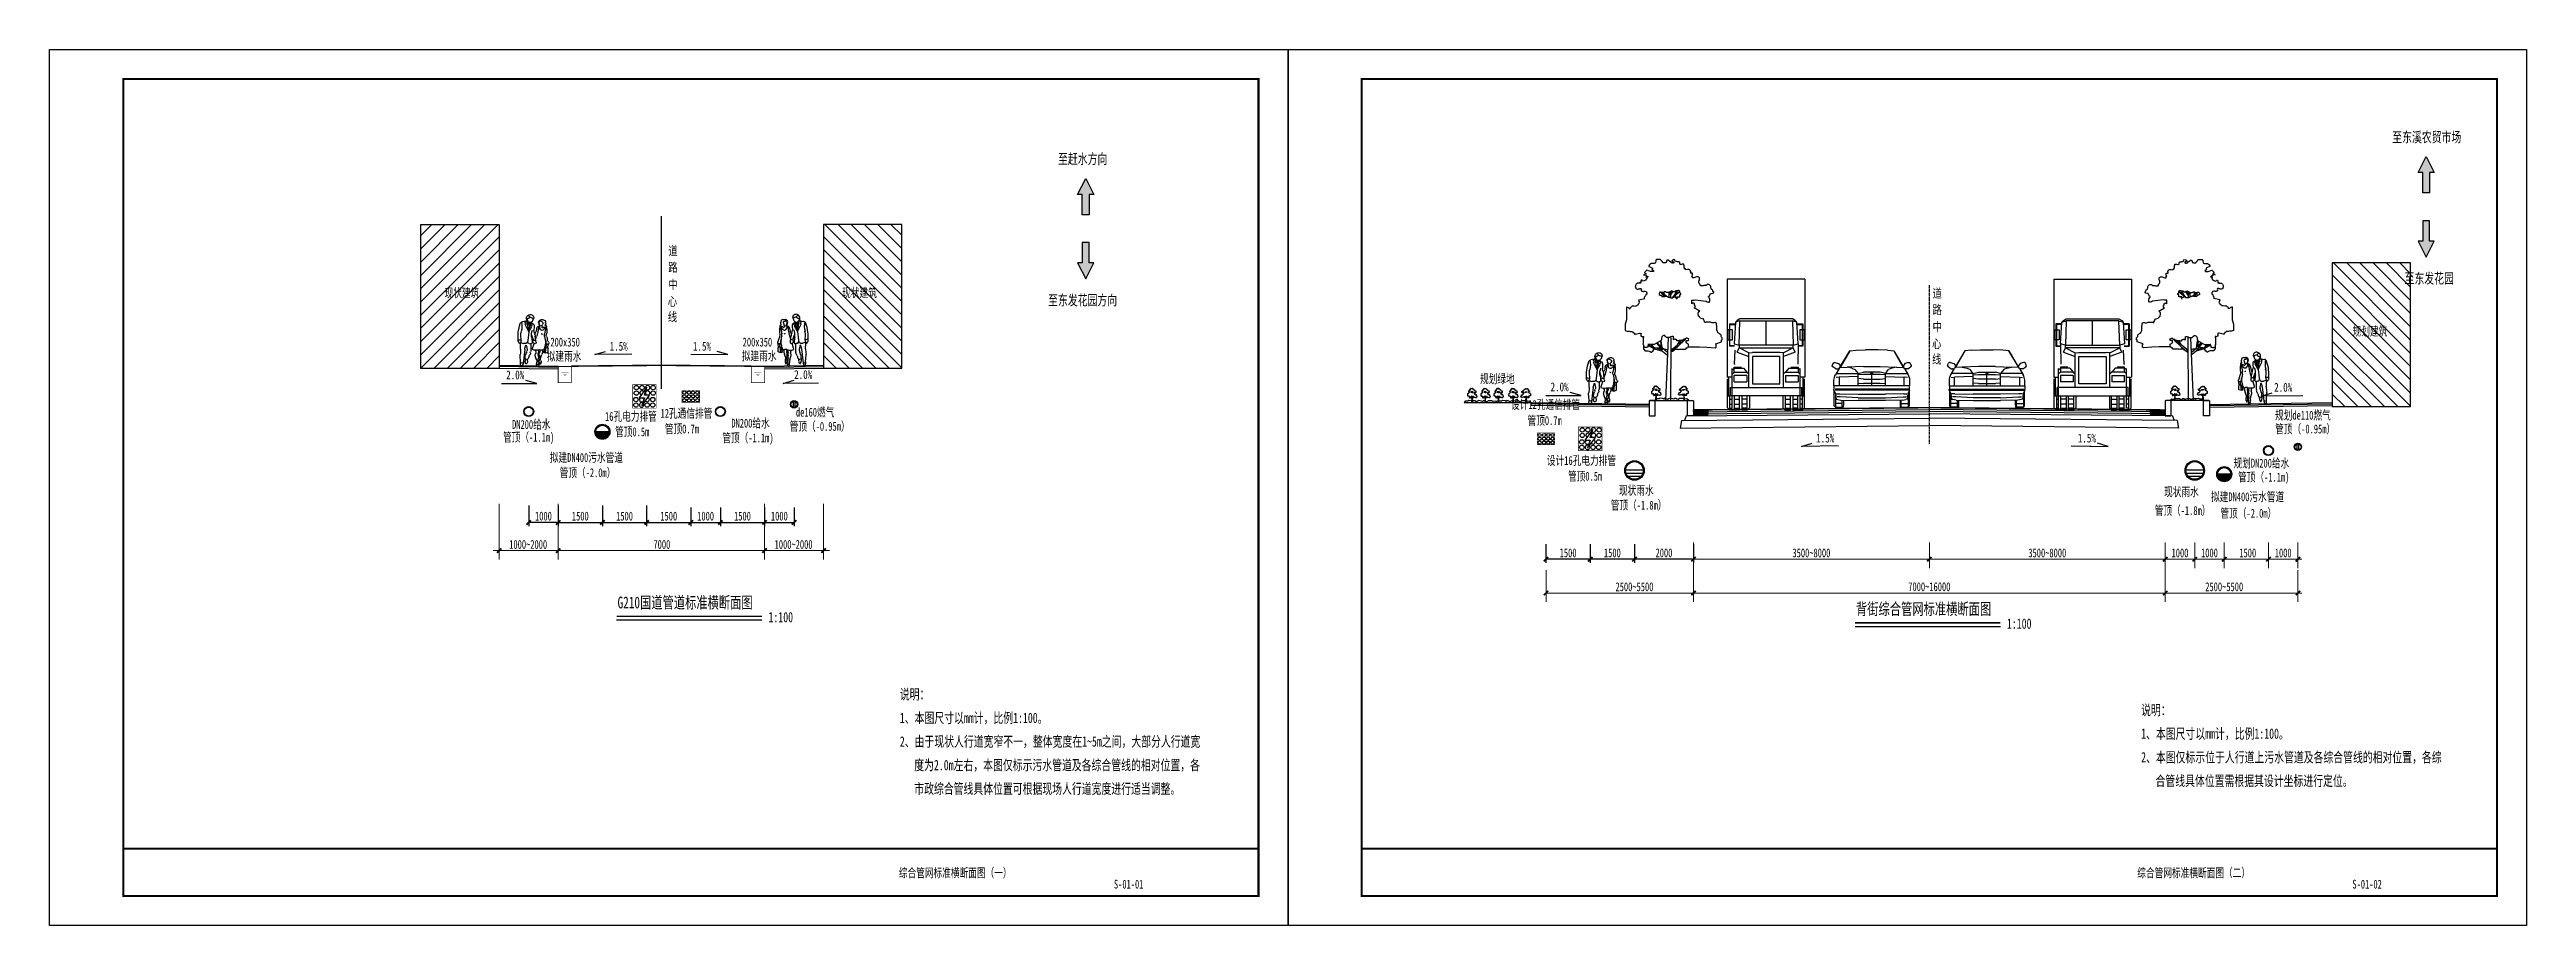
# Model space of a CAD drawing. Extents: x 797 to 1637, y 312 to 609.
import ezdxf
from ezdxf.enums import TextEntityAlignment as Align

# ---------------------------------------------------------------- set-up
doc = ezdxf.new("R2010")
doc.units = 0
doc.header["$LTSCALE"] = 0.125
doc.linetypes.add('CONTINOUS', pattern=[0])
doc.linetypes.add('DASHDOT', pattern=[25.4, 12.7, -6.35, 0, -6.35])
for name, color, linetype in [('0-TK', 7, 'Continuous'), ('A-污水', 6, 'WS1_LINE'), ('A-燃气', 2, 'RQ1_LINE'), ('A-电信', 3, 'DX1_LINE'), ('A-雨水', 4, 'YS1_LINE'), ('HDM', 4, 'Continuous'), ('pp-com', 7, 'Continuous'), ('TK', 7, 'Continuous'), ('标注', 7, 'Continuous'), ('路灯', 124, 'Continuous')]:
    doc.layers.add(name, color=color, linetype=linetype)
doc.layers.add('尺寸标注', color=4, linetype='Continuous', lineweight=15)
doc.styles.add('仿宋_GB2312', font='simfang.ttf', dxfattribs={"width": 0.7})
doc.linetypes.add('DX1_LINE', pattern='A,4,-0.1,["T",Standard,S=0.3,R=180,X=0.18,Y=0.15],-0.2', length=4.3)
doc.linetypes.add('RQ1_LINE', pattern='A,4,-0.1,["R",Standard,S=0.3,R=180,X=0.18,Y=0.15],-0.2', length=4.3)
doc.linetypes.add('WS1_LINE', pattern='A,4,-0.1,["W",Standard,S=0.3,R=180,X=0.18,Y=0.15],-0.2', length=4.3)
doc.linetypes.add('YS1_LINE', pattern='A,4,-0.1,["Y",Standard,S=0.3,R=180,X=0.18,Y=0.15],-0.2', length=4.3)
doc.dimstyles.new('ISO-25', dxfattribs={"dimtxt": 3, "dimasz": 1.5, "dimexe": 1.25, "dimexo": 0.625, "dimtad": 1, "dimlfac": 100, "dimdsep": 46, "dimtxsty": '仿宋_GB2312', "dimblk": 'ARCHTICK', "dimcen": 2.5, "dimadec": 0, "dimazin": 0, "dimtfac": 1, "dimtmove": 0, "dimatfit": 3, "dimfxl": 1, "dimarcsym": 0})

msp = doc.modelspace()

# ---------------------------------------------------------------- texts
at = {"layer": '尺寸标注', "color": 7, "style": '仿宋_GB2312', "width": 0.7}
for s, p in [('1000~2000', (952.94379, 439.74135)), ('7000', (1001.84716, 439.74135)), ('1000~2000', (1042.94379, 439.74135))]:
    msp.add_text(s, height=3, dxfattribs=at).set_placement(p)
at = {"layer": '尺寸标注', "color": 7, "char_height": 3, "attachment_point": 5, "style": '仿宋_GB2312'}
for s, insert in [('\\A1;3500~8000', (1394.54461, 438.33898)), ('\\A1;3500~8000', (1474.54461, 438.33898)), ('\\A1;1000', (1519.54461, 438.33898)), ('\\A1;1000', (1529.54461, 438.33898)), ('\\A1;1500', (1542.5298, 438.33898)), ('\\A1;1000', (1554.54461, 438.33898)), ('\\A1;2500~5500', (1334.54461, 426.8596)), ('\\A1;7000~16000', (1434.54461, 426.87674)), ('\\A1;2500~5500', (1534.54461, 426.8596))]:
    msp.add_mtext(s, dxfattribs=dict(at, insert=insert))
at = {"layer": '标注', "style": '仿宋_GB2312'}
for s, height, width, p in [('至东溪农贸市场', 3.5, 0.7, (1591.54532, 577.59758)), ('至赶水方向', 3.5, 0.7, (1139.07604, 570.21273)), ('道', 3, 0.75, (1006.89585, 539.22202)), ('路', 3, 0.75, (1006.89585, 533.68033)), ('中', 3, 0.75, (1006.89585, 527.85202)), ('至东发花园', 3.5, 0.7, (1595.72534, 529.69527)), ('现状建筑', 3, 0.7, (931.01685, 524.98587)), ('心', 3, 0.75, (1006.71248, 522.08421)), ('现状建筑', 3, 0.7, (1065.85636, 525.08326)), ('至东发花园方向', 3.5, 0.7, (1135.70505, 522.31042)), ('路', 3, 0.75, (1435.6501, 519.31572)), ('道', 3, 0.75, (1435.6501, 524.85742)), ('线', 3, 0.75, (1006.71248, 516.86111)), ('中', 3, 0.75, (1435.6501, 513.48742)), ('规划建筑', 3, 0.7, (1578.08192, 512.00291)), ('1.5%%%', 3, 0.75, (986.9993, 506.92716)), ('1.5%%%', 3, 0.75, (1015.23705, 506.92716)), ('心', 3, 0.75, (1435.46673, 507.7196)), ('线', 3, 0.75, (1435.46673, 502.4965)), ('2.0%', 3, 0.75, (951.91124, 497.22148)), ('2.0%', 3, 0.75, (1049.5727, 497.33051)), ('规划绿地', 3, 0.7, (1282.16479, 495.87472)), ('2.0%', 3, 0.75, (1306.08222, 493.15697)), ('2.0%', 3, 0.75, (1551.48803, 493.01509)), ('1.5%%%', 3, 0.75, (1396.17673, 475.80216)), ('1.5%%%', 3, 0.75, (1484.90782, 475.80216)), ('G210国道管道标准横断面图', 4, 0.7, (989.6751, 419.5481)), ('背街综合管网标准横断面图', 4, 0.7, (1409.6751, 417.35565)), ('1:100', 3.5, 0.7, (1040.86035, 414.82363)), ('1:100', 3.5, 0.7, (1460.86035, 412.63117)), ('说明：', 3.5, 0.7, (1085.40839, 388.67344)), ('说明：', 3.5, 0.7, (1506.36274, 383.32785)), ('1、本图尺寸以mm计，比例1:100。', 3.5, 0.7, (1085.40839, 380.67344)), ('1、本图尺寸以mm计，比例1:100。', 3.5, 0.7, (1506.36274, 375.32785)), ('2、由于现状人行道宽窄不一，整体宽度在1~5m之间，大部分人行道宽', 3.5, 0.7, (1085.40839, 372.67344)), ('2、本图仅标示位于人行道上污水管道及各综合管线的相对位置，各综', 3.5, 0.7, (1506.36274, 367.32785)), ('度为2.0m左右，本图仅标示污水管道及各综合管线的相对位置，各', 3.5, 0.7, (1090.29564, 364.67344)), ('合管线具体位置需根据其设计坐标进行定位。', 3.5, 0.7, (1511.25, 359.32785)), ('市政综合管线具体位置可根据现场人行道宽度进行适当调整。', 3.5, 0.7, (1090.29564, 356.67344))]:
    msp.add_text(s, height=height, dxfattribs=dict(at, width=width)).set_placement(p)
at = {"layer": '标注', "color": 8, "style": '仿宋_GB2312', "width": 0.7}
for s, p in [('拟建雨水', (965.64345, 503.50961)), ('200x350', (966.89977, 508.34589)), ('拟建雨水', (1031.82674, 503.64391)), ('200x350', (1032.10653, 508.34589)), ('拟建DN400污水管道', (966.71752, 469.20267)), ('管顶（-2.0m）', (970.03432, 464.058)), ('管顶（-1.8m）', (1326.49419, 453.04443)), ('现状雨水', (1329.28455, 458.05977)), ('管顶（-1.8m）', (1510.97392, 451.24237)), ('现状雨水', (1514.14551, 457.56733)), ('拟建DN400污水管道', (1530.0672, 455.89187)), ('管顶（-2.0m）', (1533.28131, 450.29472))]:
    msp.add_text(s, height=3, dxfattribs=at).set_placement(p)
at = {"layer": '标注', "color": 3, "style": '仿宋_GB2312', "width": 0.7}
for s, p in [('12孔通信排管', (1004.26333, 484.18415)), ('设计12孔通信排管', (1292.68298, 487.17097)), ('管顶0.7m', (1005.71455, 478.90511)), ('管顶0.7m', (1298.27928, 481.75923))]:
    msp.add_text(s, height=3, dxfattribs=at).set_placement(p)
at = {"layer": '标注', "color": 2, "style": '仿宋_GB2312', "width": 0.7}
for s, p in [('de160燃气', (1050.16691, 484.56012)), ('管顶（-0.95m）', (1048.04413, 479.77613)), ('规划de110燃气', (1551.77001, 483.54873)), ('管顶（-0.95m）', (1551.82139, 478.87452))]:
    msp.add_text(s, height=3, dxfattribs=at).set_placement(p)
at = {"layer": '标注', "color": 5, "style": '仿宋_GB2312', "width": 0.7}
for s, p in [('管顶（-1.1m)', (950.84217, 476.07902)), ('DN200给水', (953.90632, 480.42399)), ('管顶（-1.1m)', (1025.1997, 475.85324)), ('DN200给水', (1028.26385, 480.85713)), ('规划DN200给水', (1537.69717, 467.2929)), ('管顶（-1.1m)', (1539.25038, 462.56369))]:
    msp.add_text(s, height=3, dxfattribs=at).set_placement(p)
at = {"layer": '标注', "color": 1, "style": '仿宋_GB2312', "width": 0.7}
for s, p in [('16孔电力排管', (985.42403, 483.14039)), ('管顶0.5m', (988.8383, 477.93786)), ('设计16孔电力排管', (1304.85071, 468.19162)), ('管顶0.5m', (1312.00288, 462.84041))]:
    msp.add_text(s, height=3, dxfattribs=at).set_placement(p)
at = {"layer": '标注', "style": '仿宋_GB2312', "width": 0.7}
for s, p in [('综合管网标准横断面图（一）', (1104.17768, 329.9758)), ('综合管网标准横断面图（二）', (1524.17768, 329.9758)), ('S-01-01', (1163.01207, 326.03548)), ('S-01-02', (1583.01207, 326.03548))]:
    msp.add_text(s, height=3, dxfattribs=at).set_placement(p, align=Align.MIDDLE)

# ---------------------------------------------------------------- blocks, each defined once
blk = doc.blocks.new('M_G23')
for p, q in [((-1018, 3444), (-1018, 867)), ((-1018, 3444), (1028, 3444)), ((1028, 3444), (1028, 867)), ((-1004, 2114), (-960, 2114)), ((-1004, 2114), (-1004, 1847)), ((-960, 2272), (-960, 1678)), ((-807, 2272), (-960, 2272)), ((-811, 2252), (-960, 2252)), ((-947, 2114), (-879, 2114)), ((-946, 2272), (-946, 1678)), ((-879, 2114), (-879, 1847)), ((-836, 1740), (-804, 2315)), ((-807, 2264), (-811, 2252)), ((-804, 2315), (-762, 2358)), ((-804, 2315), (-687, 2347)), ((-762, 2358), (-687, 2400)), ((-687, 2347), (-709, 1708)), ((-687, 2400), (697, 2400)), ((697, 2347), (-687, 2347)), ((5, 1708), (5, 2347)), ((697, 2400), (772, 2358)), ((719, 1708), (697, 2347)), ((697, 2347), (815, 2315)), ((772, 2358), (815, 2315)), ((815, 2315), (846, 1740)), ((970, 2272), (817, 2272)), ((822, 2252), (817, 2264)), ((970, 2252), (822, 2252)), ((889, 2114), (957, 2114)), ((889, 1847), (889, 2114)), ((957, 1678), (957, 2272)), ((970, 2272), (970, 1678)), ((970, 2114), (1014, 2114)), ((1014, 2114), (1014, 1847)), ((-960, 1847), (-1004, 1847)), ((-960, 1692), (-830, 1692)), ((-960, 1678), (-828, 1678)), ((-879, 1847), (-947, 1847)), ((-836, 1740), (-827, 1209)), ((-709, 1708), (-836, 1740)), ((-828, 1682), (-828, 1678)), ((-762, 1527), (-709, 1634)), ((-762, 1527), (-453, 1410)), ((-709, 1634), (-709, 1708)), ((-709, 1708), (719, 1708)), ((719, 1634), (-709, 1634)), ((-709, 1634), (-453, 1506)), ((-453, 1506), (-357, 1516)), ((-453, 590), (-453, 1506)), ((-357, 1516), (367, 1516)), ((-357, 686), (-357, 1410)), ((-357, 1410), (367, 1410)), ((463, 1506), (367, 1516)), ((367, 1410), (367, 686)), ((463, 1506), (719, 1634)), ((772, 1527), (463, 1410)), ((463, 590), (463, 1506)), ((846, 1740), (719, 1708)), ((719, 1708), (719, 1634)), ((772, 1527), (719, 1634)), ((837, 1206), (819, 1580)), ((838, 1678), (838, 1684)), ((838, 1678), (970, 1678)), ((840, 1692), (970, 1692)), ((957, 1847), (889, 1847)), ((1014, 1847), (970, 1847)), ((-1018, 867), (-890, 867)), ((-1008, 59), (-1008, 822)), ((-975, 356), (-975, 867)), ((-890, 1059), (-836, 1101)), ((-890, 59), (-890, 1090)), ((-836, 994), (-890, 952)), ((-836, 1133), (-836, 994)), ((-645, 1133), (-836, 1133)), ((-591, 1101), (-836, 1101)), ((-506, 994), (-836, 994)), ((-836, 909), (-836, 739)), ((-506, 909), (-836, 909)), ((-506, 739), (-836, 739)), ((-591, 1101), (-506, 994)), ((-506, 994), (-453, 952)), ((-506, 909), (-506, 739)), ((367, 686), (-357, 686)), ((516, 994), (463, 952)), ((602, 1101), (516, 994)), ((846, 994), (516, 994)), ((516, 909), (516, 739)), ((516, 909), (846, 909)), ((846, 739), (516, 739)), ((846, 1101), (602, 1101)), ((846, 1133), (655, 1133)), ((834, 1242), (834, 1238)), ((837, 1206), (837, 1200)), ((846, 994), (846, 1133)), ((900, 1059), (846, 1101)), ((900, 952), (846, 994)), ((846, 739), (846, 909)), ((900, 867), (1028, 867)), ((901, 59), (901, 1090)), ((985, 356), (985, 867)), ((1019, 59), (1019, 822)), ((-1008, 59), (-948, 0)), ((-965, 377), (975, 377)), ((-948, 355), (-948, 0)), ((-948, 288), (-902, 288)), ((-948, 153), (-891, 153)), ((-885, 53), (-948, 53)), ((-948, 0), (-695, 0)), ((-932, 377), (-932, 590)), ((942, 590), (-932, 590)), ((-891, 591), (-892, 590)), ((-831, 0), (-831, 377)), ((-695, 288), (-831, 288)), ((-695, 153), (-831, 153)), ((-831, 53), (-695, 53)), ((-695, 377), (-695, 0)), ((-633, 0), (-633, 377)), ((-497, 288), (-633, 288)), ((-497, 153), (-633, 153)), ((-497, 53), (-633, 53)), ((-633, 0), (-497, 0)), ((-497, 377), (-497, 0)), ((-437, 59), (-497, 0)), ((-437, 377), (-437, 59)), ((447, 377), (447, 59)), ((447, 59), (507, 0)), ((507, 0), (507, 377)), ((507, 288), (643, 288)), ((507, 153), (643, 153)), ((507, 53), (643, 53)), ((507, 0), (643, 0)), ((643, 377), (643, 0)), ((705, 0), (705, 377)), ((841, 288), (705, 288)), ((841, 153), (705, 153)), ((841, 53), (705, 53)), ((705, 0), (959, 0)), ((841, 0), (841, 377)), ((959, 53), (895, 53)), ((902, 590), (901, 591)), ((959, 153), (901, 153)), ((959, 288), (912, 288)), ((942, 377), (942, 590)), ((959, 0), (959, 355)), ((1019, 59), (959, 0))]:
    blk.add_line(p, q)
at = {"width": 0.8, "flags": 9}
for tag in ['XSIZE', 'YSIZE']:
    blk.add_attdef(tag, (0, 0), '', height=0.5, dxfattribs=at)
blk = doc.blocks.new('M_G18')
for p, q in [((-617, 1571), (-897, 1099)), ((-617, 1571), (-881, 1102)), ((-442, 1586), (-617, 1571)), ((-442, 1586), (-178, 1600)), ((-178, 1600), (173, 1600)), ((437, 1586), (173, 1600)), ((613, 1571), (437, 1586)), ((613, 1571), (876, 1102)), ((909, 1077), (613, 1571)), ((-1100, 1174), (-1075, 1225)), ((-1007, 1069), (-1087, 1124)), ((-1056, 766), (-1056, 590)), ((-1027, 1245), (-929, 1215)), ((-914, 1077), (-1016, 903)), ((-1007, 1069), (-921, 1071)), ((-383, 941), (-998, 941)), ((-998, 824), (-910, 839)), ((-958, 1070), (-961, 1065)), ((-929, 1215), (-876, 1144)), ((-383, 854), (-910, 839)), ((-910, 590), (-910, 839)), ((-878, 1150), (-905, 1078)), ((-691, 1117), (-881, 1102)), ((-237, 1132), (-691, 1117)), ((-691, 1117), (-559, 1088)), ((-559, 1088), (-471, 1044)), ((-383, 941), (-471, 1044)), ((-383, 941), (-237, 971)), ((-383, 590), (-383, 941)), ((-383, 897), (-237, 905)), ((-237, 780), (-383, 795)), ((232, 1132), (-237, 1132)), ((-237, 971), (232, 971)), ((-237, 905), (232, 905)), ((232, 780), (-237, 780)), ((-25, 951), (-26, 946)), ((-26, 946), (-24, 946)), ((-26, 942), (-26, 946)), ((-24, 942), (-26, 942)), ((-26, 938), (-26, 942)), ((-24, 938), (-26, 938)), ((-25, 934), (-26, 938)), ((-23, 955), (-25, 951)), ((-25, 951), (-23, 950)), ((-23, 935), (-25, 934)), ((-23, 930), (-25, 934)), ((-24, 947), (-22, 951)), ((-23, 950), (-24, 946)), ((-24, 942), (-24, 947)), ((-24, 946), (-24, 942)), ((-24, 942), (-24, 938)), ((-24, 938), (-24, 942)), ((-24, 938), (-23, 935)), ((-22, 934), (-24, 938)), ((-20, 958), (-23, 955)), ((-23, 955), (-21, 953)), ((-21, 953), (-23, 950)), ((-23, 935), (-21, 931)), ((-21, 931), (-23, 930)), ((-20, 927), (-23, 930)), ((-22, 951), (-20, 955)), ((-22, 934), (-20, 930)), ((-18, 956), (-21, 953)), ((-21, 932), (-8, 945)), ((-3, 942), (-21, 932)), ((-3, 937), (-21, 932)), ((-21, 931), (-18, 928)), ((-16, 961), (-20, 958)), ((-18, 956), (-20, 958)), ((-20, 955), (-16, 958)), ((-16, 927), (-20, 930)), ((-20, 927), (-18, 928)), ((-16, 924), (-20, 927)), ((-15, 959), (-18, 956)), ((-18, 928), (-15, 926)), ((-12, 963), (-16, 961)), ((-15, 959), (-16, 961)), ((-16, 958), (-12, 960)), ((-12, 924), (-16, 927)), ((-16, 924), (-15, 926)), ((-12, 922), (-16, 924)), ((-11, 961), (-15, 959)), ((-15, 926), (-11, 924)), ((-8, 964), (-12, 963)), ((-11, 961), (-12, 963)), ((-12, 960), (-8, 962)), ((-11, 924), (-12, 922)), ((-8, 923), (-12, 924)), ((-8, 921), (-12, 922)), ((-7, 962), (-11, 961)), ((-11, 924), (-7, 923)), ((-3, 965), (-8, 964)), ((-8, 964), (-7, 962)), ((-8, 962), (-3, 962)), ((-8, 945), (-3, 962)), ((-3, 942), (-8, 945)), ((-7, 923), (-8, 921)), ((-3, 922), (-8, 923)), ((-3, 920), (-8, 921)), ((-3, 962), (-7, 962)), ((-7, 923), (-3, 922)), ((-3, 937), (-3, 965)), ((2, 964), (-3, 965)), ((1, 962), (-3, 962)), ((-3, 962), (2, 962)), ((-3, 962), (2, 945)), ((-3, 942), (2, 945)), ((15, 932), (-3, 937)), ((-3, 922), (1, 923)), ((2, 923), (-3, 922)), ((-3, 920), (-3, 922)), ((2, 921), (-3, 920)), ((-2, 942), (15, 932)), ((-2, 590), (-2, 905)), ((2, 964), (1, 962)), ((5, 961), (1, 962)), ((1, 923), (5, 924)), ((1, 923), (2, 921)), ((6, 963), (2, 964)), ((2, 962), (6, 960)), ((2, 945), (15, 932)), ((6, 924), (2, 923)), ((6, 922), (2, 921)), ((6, 963), (5, 961)), ((9, 959), (5, 961)), ((5, 924), (9, 926)), ((5, 924), (6, 922)), ((10, 961), (6, 963)), ((6, 960), (10, 958)), ((10, 927), (6, 924)), ((10, 924), (6, 922)), ((10, 961), (9, 959)), ((12, 956), (9, 959)), ((9, 926), (12, 928)), ((9, 926), (10, 924)), ((14, 958), (10, 961)), ((14, 955), (10, 958)), ((14, 930), (10, 927)), ((14, 927), (10, 924)), ((12, 956), (14, 958)), ((15, 953), (12, 956)), ((12, 928), (15, 931)), ((14, 927), (12, 928)), ((16, 955), (14, 958)), ((16, 951), (14, 955)), ((16, 934), (14, 930)), ((16, 930), (14, 927)), ((15, 953), (16, 955)), ((16, 950), (15, 953)), ((15, 931), (16, 935)), ((16, 930), (15, 931)), ((19, 951), (16, 955)), ((16, 950), (19, 951)), ((16, 951), (18, 947)), ((18, 946), (16, 950)), ((16, 935), (18, 938)), ((18, 938), (16, 934)), ((16, 935), (19, 934)), ((19, 934), (16, 930)), ((18, 947), (18, 942)), ((18, 946), (20, 946)), ((18, 942), (18, 946)), ((18, 938), (18, 942)), ((20, 942), (18, 942)), ((18, 942), (18, 938)), ((18, 938), (20, 938)), ((20, 946), (19, 951)), ((20, 938), (19, 934)), ((20, 946), (20, 942)), ((20, 942), (20, 938)), ((232, 1132), (686, 1117)), ((378, 941), (232, 971)), ((232, 905), (378, 897)), ((232, 780), (378, 795)), ((466, 1044), (378, 941)), ((993, 941), (378, 941)), ((378, 590), (378, 941)), ((378, 854), (906, 839)), ((554, 1088), (466, 1044)), ((554, 1088), (686, 1117)), ((876, 1102), (686, 1117)), ((924, 1215), (872, 1144)), ((906, 839), (993, 824)), ((906, 839), (906, 590)), ((909, 1077), (1011, 903)), ((1002, 1069), (917, 1071)), ((1023, 1245), (924, 1215)), ((956, 1065), (953, 1070)), ((1002, 1069), (1082, 1124)), ((1052, 590), (1052, 751)), ((1096, 1174), (1071, 1225)), ((-1057, 469), (-1057, 499)), ((-1057, 469), (-1013, 367)), ((-1056, 590), (1052, 590)), ((-1052, 578), (-1052, 40)), ((-1027, 502), (1023, 502)), ((-1027, 473), (1023, 473)), ((-1019, 380), (-1019, 0)), ((-826, 95), (-1019, 95)), ((-1013, 367), (-996, 222)), ((-797, 0), (-1012, 0)), ((-998, 224), (-954, 209)), ((-895, 370), (-983, 370)), ((-881, 283), (-969, 283)), ((-866, 195), (-954, 209)), ((-895, 370), (-383, 356)), ((-383, 253), (-881, 283)), ((-866, 195), (-383, 180)), ((-826, 0), (-826, 193)), ((-797, 43), (-797, 0)), ((-793, 192), (-793, 49)), ((-237, 656), (-383, 671)), ((378, 356), (-383, 356)), ((378, 253), (-383, 253)), ((-383, 180), (378, 180)), ((-237, 656), (232, 656)), ((378, 671), (232, 656)), ((891, 370), (378, 356)), ((378, 253), (876, 283)), ((862, 195), (378, 180)), ((788, 192), (788, 49)), ((792, 43), (792, 0)), ((1008, 0), (792, 0)), ((822, 0), (822, 193)), ((822, 95), (1014, 95)), ((949, 209), (862, 195)), ((876, 283), (964, 283)), ((979, 370), (891, 370)), ((993, 224), (949, 209)), ((1009, 367), (992, 222)), ((1053, 469), (1009, 367)), ((1014, 380), (1014, 0)), ((1048, 40), (1048, 458)), ((1055, 592), (1053, 499)), ((1053, 469), (1053, 499))]:
    blk.add_line(p, q)
for centre, radius, start, end in [((-1064, 1157), 40, 153.69538, 235.48006), ((-1039, 1207), 40, 72.70947, 153.69538), ((-757, 751), 300, 149.62045, 180), ((752, 751), 300, 0, 30.37955), ((1035, 1207), 40, 26.30462, 107.29053), ((1060, 1157), 40, 304.51994, 26.30462), ((-1012, 40), 40, 180, 270), ((1008, 40), 40, 270, 0)]:
    blk.add_arc(centre, radius, start, end)
at = {"width": 0.8, "flags": 9}
for tag in ['XSIZE', 'YSIZE']:
    blk.add_attdef(tag, (0, 0), '', height=0.5, dxfattribs=at)
blk = doc.blocks.new('213')
for p, q in [((-1.42, 2.26), (-1.14, 0.03)), ((-1.28, 2.27), (-0.87, 1.59)), ((-0.42, 4.79), (0.28, 4.71)), ((-0.38, 3.52), (-0.22, 3.2)), ((-0.12, 2.74), (-0.13, 2.28)), ((-0.12, 2.75), (0.19, 2.64)), ((-0.07, 4.11), (0.29, 4.17)), ((0.81, 2.52), (0.61, 1.8)), ((0.83, 2.51), (0.99, 2.47)), ((0.93, 2.48), (1.28, 0.02)), ((2.09, -0.32), (1.79, 0.62)), ((2.51, 2.37), (2.51, 0.95)), ((3.2, 2.82), (3.27, 3.38)), ((3.48, 2.61), (3.2, 2.82)), ((3.33, 2.23), (3.48, 2.61)), ((4.25, 0.44), (3.33, 2.23)), ((4.25, 0.44), (3.66, 3.7)), ((3.81, 3.64), (4.79, 2.73)), ((3.82, 2.81), (5.04, 3.84)), ((4.03, 6.26), (4.03, 6.26)), ((4.25, 0.44), (5.17, 4.36)), ((4.28, 3.2), (4.25, 0.44)), ((4.25, 0.44), (5.64, 2.76)), ((4.25, 0.44), (4.33, -2.58)), ((5.21, 4.54), (4.79, 3.98)), ((5.34, 3.03), (5.72, 3.38)), ((5.64, 2.76), (5.34, 3.03)), ((5.47, 3.96), (6.6, 3.66)), ((5.72, 3.38), (5.49, 3.96)), ((-2.77, -6.07), (-2.69, -4.72)), ((-1.92, -6.38), (-2.77, -6.07)), ((-2.61, -4.47), (-2.6, -3.5)), ((-1.99, -4.36), (-2.09, -3.47)), ((-1.92, -6.38), (-1.99, -4.36)), ((-1.36, -6.24), (-1.92, -6.38)), ((-1.36, -6.24), (-1.8, -4.62)), ((-0.44, -8), (-0.72, -7)), ((1, -8.91), (1.4, -7.9)), ((1.68, -5.71), (1.44, -6.1)), ((1.73, -2.03), (1.48, -1.01)), ((1.65, -2.54), (1.92, -0.94)), ((2.04, -3.45), (2.27, -3.37)), ((2.53, -5.16), (2.09, -3.44)), ((2.56, -2.02), (3.16, -0.67)), ((3.27, -3.67), (3.12, -5.93)), ((3.78, -3.59), (3.32, -3.66)), ((4.82, -4.2), (4.39, -5.63)), ((5.18, -5.52), (5.41, -10.45)), ((6.74, -3.4), (5.75, -3.65)), ((6.28, -10.02), (6.59, -7.85)), ((6.58, -2.75), (6.81, -0.92)), ((7.26, -3.62), (7.5, -3.24))]:
    blk.add_line(p, q)
for centre, major_axis, start_param, end_param in [((2.37, 0.75), (-3.01, 3.01), 0.404911, 1.010624), ((-1.37, 2.59), (0.24, 0.24), 0.63893, 4.495151), ((-1.11, 3.47), (-0.19, 0.19), -0.048822, 1.898599), ((-1.3, 3.09), (-0.113, 0.113), 2.209726, 5.040191), ((-1.45, 3.85), (-0.172, 0.172), 3.092771, 4.146335), ((-0.5, 4.06), (-0.518, 0.518), -0.895531, 1.004742), ((-2.94, -0.19), (-1.28, 1.28), 3.581192, 4.052022), ((-0.95, 1.93), (0.316, 0.316), 6.04755, 7.636744), ((-0.18, 2.01), (0.576, 0.576), 2.898943, 5.231363), ((-0.37, 2.29), (0.167, 0.167), 2.905957, 5.474197), ((-0.04, -0.79), (0.558, 0.558), 0.728928, 1.379992), ((0, 3.7), (-0.293, 0.293), -0.618466, 1.243229), ((-1.12, 2.76), (-0.711, 0.711), 3.903401, 4.384822), ((0.32, 3.02), (-0.282, 0.282), 2.018496, 3.519591), ((0.25, 4.44), (-0.193, 0.193), 2.523127, 5.387655), ((0.24, 3.81), (0.638, 0.638), 5.940294, 7.025063), ((0.14, 3.83), (0.557, 0.557), 5.387522, 6.572649), ((0.88, 2.69), (0.134, 0.134), 1.560443, 3.663219), ((-2.13, 4.08), (-2.17, 2.17), 3.519591, 3.816726), ((0.36, 3.22), (0.392, 0.392), 4.702036, 5.603116), ((1.23, 3.31), (-0.231, 0.231), 0.118108, 0.890727), ((0.47, 3.92), (-0.461, 0.461), 3.259701, 4.369497), ((0.77, 1.65), (-0.6, 0.6), 3.936568, 5.238754), ((10.83, 1.35), (-6.82, 6.82), 0.924565, 1.032792), ((5.09, 1.69), (-2.46, 2.46), 0.794977, 1.098468), ((4.78, -1.42), (2.05, 2.05), 1.83187, 2.189765), ((0.68, 0.95), (-1.29, 1.29), 3.402668, 3.926026), ((3.55, 2.37), (0.732, 0.732), 1.165021, 2.355229), ((3.54, 5.31), (0.467, 0.467), 1.82667, 3.108281), ((4.04, 5.01), (0.882, 0.882), 6.266869, 8.109856), ((-1.16, -0.41), (3.13, 3.13), 5.301815, 5.843221), ((3.94, 4.3), (-0.739, 0.739), -0.893636, 0.217257), ((5.5, 5.06), (1.74, 1.74), 2.437448, 2.713181), ((2.86, 4.1), (-0.585, 0.585), 2.735818, 3.467131), ((4.06, 4.52), (-0.646, 0.646), 1.142384, 3.288897), ((5.31, 4.36), (1.13, 1.13), 1.038956, 1.69989), ((5.79, 7.27), (1.84, 1.84), 3.192115, 3.72747), ((5.37, 6.3), (-0.427, 0.427), 1.554481, 1.61086), ((4.2, 5.03), (0.792, 0.792), 5.038804, 6.32325), ((5.57, 4.36), (0.289, 0.289), 1.897211, 3.668438), ((12.43, 1.59), (-4.1, 4.1), 0.45129, 1.002028), ((6.36, 2.75), (-0.667, 0.667), 4.192514, 5.239235), ((3.17, -0.45), (-2.59, 2.59), 3.798435, 4.143622), ((-6.5, -0.75), (10.09, 10.09), 5.339411, 5.763311), ((-2.34, -3.05), (0.379, 0.379), 1.6082, 3.425107), ((-4.04, -1.47), (1.26, 1.26), 4.749793, 5.302944), ((-2.24, -4.74), (-0.323, 0.323), 4.193345, 7.014068), ((-2.34, -3.5), (0.179, 0.179), 5.610617, 8.62936), ((0.88, -2.44), (2.28, 2.28), 1.806367, 2.161351), ((-2.34, -3.05), (0.379, 0.379), 4.416118, 5.442671), ((-2.5, -0.37), (0.523, 0.523), 4.94796, 5.723013), ((1.94, -3.29), (-2.65, 2.65), 0.390352, 0.730282), ((5.26, -3.15), (-4.88, 4.88), 0.4396, 1.092279), ((-0.96, -5.12), (-0.266, 0.266), 1.092279, 2.596457), ((2.84, -6), (-2.62, 2.62), 0.642075, 1.058755), ((-0.35, -7.61), (-1.55, 1.55), -1.050743, -0.545136), ((-1.88, -8.4), (1.06, 1.06), 5.071712, 5.771144), ((3.05, -8.43), (-2.21, 2.21), 0.445108, 0.96502), ((1.41, -6.07), (0.939, 0.939), 1.907277, 2.630536), ((-1.39, -6.86), (1.12, 1.12), 5.157497, 5.772129), ((1.81, 0.37), (-4.3, 4.3), 2.090849, 2.408029), ((3.47, -8.16), (2.17, 2.17), 2.109527, 2.458911), ((3.85, -6.23), (-2.36, 2.36), 0.59001, 0.910615), ((-1.51, -6.9), (-1.46, 1.46), 3.680325, 4.052209), ((1.97, -6.43), (-0.44, 0.44), 0.2343, 1.169739), ((-0.15, -7.29), (1.18, 1.18), 5.122096, 5.882127), ((1.9, -3.07), (0.29, 0.29), 1.883099, 4.273442), ((0.49, -2.35), (0.83, 0.83), 5.024691, 5.331358), ((1.78, -4.26), (1.43, 1.43), 0.416028, 0.828721), ((2.11, -5.27), (-0.306, 0.306), 2.408029, 4.174385), ((2.08, -2.83), (-0.404, 0.404), 2.702646, 4.432505), ((3.1, -2.26), (0.423, 0.423), 1.935252, 2.861708), ((3.26, -3.26), (-0.287, 0.287), 0.669109, 2.511033), ((21.77, -5.42), (-13.47, 13.47), 0.5693, 0.669109), ((4.02, -5.99), (-0.64, 0.64), 0.721083, 1.139609), ((3.57, -6.94), (-0.285, 0.285), 0.474655, 1.551552), ((1.44, 0.1), (1.33, 1.33), 5.076845, 5.246896), ((-0.36, -0.57), (-2.55, 2.55), 3.710893, 3.731018), ((2.43, -6.58), (0.564, 0.564), 5.187043, 5.851999), ((2.55, -7.93), (0.72, 0.72), 5.600526, 6.263941), ((6.16, -7.56), (1.85, 1.85), 2.458933, 2.875355), ((3.64, -2.71), (0.632, 0.632), 4.081829, 5.07173), ((5.47, -2.55), (0.806, 0.806), 2.379957, 4.178852), ((5, -5.81), (0.451, 0.451), 2.06266, 2.967971), ((4.06, -6.48), (-0.364, 0.364), 3.685521, 4.538767), ((5.19, -6.75), (-0.46, 0.46), 0.543928, 1.270071), ((2.44, -8.2), (-1.73, 1.73), 3.715574, 4.411664), ((2.17, -5.62), (2.13, 2.13), 5.530984, 5.991176), ((16.21, -6.44), (6.84, 6.84), 2.269574, 2.464878), ((7.06, -2.81), (-0.346, 0.346), 0.656842, 1.536741), ((-87.3, 2.54), (-66.63, 66.63), 3.840368, 3.865957), ((5.19, -7.65), (-0.998, 0.998), 3.785022, 4.035674), ((7.04, -4.39), (1.35, 1.35), 0.459758, 1.015947), ((6.29, -3.53), (0.402, 0.402), 5.534499, 6.249131), ((7.08, -3.5), (-0.155, 0.155), 0.822109, 3.366798), ((6.96, -2.9), (-0.449, 0.449), 3.366798, 3.768614), ((0.74, -9.6), (0.982, 0.982), 1.930119, 2.809167), ((0.09, -9.15), (0.603, 0.603), 2.89451, 3.721894), ((-0.42, -10.16), (-0.0641, 0.0641), 1.23837, 2.834436), ((-0.75, -9.54), (-0.563, 0.563), 2.834436, 4.056742), ((-8.88, -10.6), (-6.37, 6.37), 4.056742, 4.106614), ((1.37, -10.38), (0.928, 0.928), 1.911167, 2.767754), ((0.57, -9.95), (0.391, 0.391), 2.799606, 4.394462), ((0.43, -10.79), (0.203, 0.203), 2.767754, 5.134396), ((-2.08, -8.73), (1.77, 1.77), 5.05276, 5.600503), ((-1.49, -10.06), (1.65, 1.65), 5.134396, 5.559539), ((3.18, -9.77), (-1.65, 1.65), 0.409707, 0.84715), ((5.09, -9.74), (-0.827, 0.827), 0.523101, 1.389858), ((3.22, -9.24), (-0.549, 0.549), 3.664694, 4.446151), ((4.28, -7.12), (-1.36, 1.36), 2.187706, 2.625544), ((4.34, -10.26), (0.182, 0.182), 2.960654, 4.841639), ((3.67, -9.74), (-0.783, 0.783), 3.270843, 3.999113), ((8.14, -9.42), (-2.38, 2.38), 0.573981, 0.85752), ((5.89, -9.14), (0.871, 0.871), 3.511993, 4.245266), ((7.09, -10.38), (-1.19, 1.19), 0.831232, 1.259567), ((5.89, -11), (-0.235, 0.235), 1.259567, 3.673194), ((3.87, -10.47), (1.71, 1.71), 5.24399, 5.593529), ((7.18, -10.15), (0.644, 0.644), 2.214226, 2.451936)]:
    blk.add_ellipse(centre, major_axis=major_axis, ratio=1, start_param=start_param, end_param=end_param)
blk = doc.blocks.new('A$C49796D2C')
at = {"layer": 'HDM', "color": 3}
for p, q in [((4.49, 18.81), (4.49, 19.12)), ((4.49, 19.12), (4.74, 19.12)), ((4.55, 18.68), (4.49, 18.81)), ((4.49, 18.56), (4.55, 18.68)), ((4.74, 19.36), (4.8, 19.49)), ((4.74, 19.24), (4.74, 19.36)), ((4.74, 19.12), (4.8, 19.18)), ((4.8, 19.49), (4.86, 19.61)), ((4.86, 19.61), (4.98, 19.67)), ((4.98, 19.67), (5.23, 19.67)), ((5.23, 19.67), (5.53, 19.61)), ((5.53, 19.61), (5.53, 19.73)), ((5.53, 19.73), (5.66, 19.73)), ((5.66, 19.85), (5.72, 19.98)), ((5.66, 19.73), (5.66, 19.85)), ((5.72, 20.22), (5.79, 20.34)), ((5.72, 19.98), (5.72, 20.22)), ((5.79, 20.34), (5.79, 20.47)), ((5.79, 20.47), (6.03, 20.47)), ((6.03, 20.47), (6.15, 20.41)), ((6.15, 20.41), (6.27, 20.41)), ((6.27, 20.41), (6.4, 20.47)), ((6.4, 20.71), (6.52, 20.78)), ((6.4, 20.47), (6.4, 20.71)), ((6.52, 20.78), (6.71, 20.78)), ((6.71, 20.78), (6.83, 20.84)), ((6.83, 20.84), (6.95, 20.84)), ((6.95, 20.84), (7.07, 20.9)), ((7.07, 20.9), (7.14, 21.08)), ((7.14, 21.08), (7.26, 21.15)), ((7.26, 21.15), (7.38, 21.08)), ((7.5, 20.78), (7.26, 20.78)), ((7.26, 20.78), (7.26, 20.66)), ((7.26, 20.66), (7.38, 20.59)), ((7.38, 21.08), (7.5, 21.03)), ((7.38, 20.59), (7.5, 20.59)), ((7.5, 21.03), (7.57, 20.9)), ((7.57, 20.9), (7.5, 20.78)), ((7.5, 20.59), (7.69, 20.66)), ((7.69, 20.66), (7.75, 20.78)), ((7.75, 20.78), (7.88, 20.84)), ((7.88, 20.84), (8.12, 21.03)), ((8.12, 21.03), (8.24, 21.03)), ((8.24, 21.03), (8.37, 20.96)), ((8.37, 20.96), (8.37, 20.84)), ((8.37, 20.84), (8.43, 20.71)), ((8.43, 20.71), (8.55, 20.66)), ((8.55, 20.66), (8.92, 20.66)), ((8.92, 20.66), (8.98, 20.78)), ((8.98, 20.78), (9.11, 20.9)), ((9.11, 20.9), (9.23, 21.08)), ((9.23, 21.08), (9.35, 21.15)), ((9.35, 21.15), (9.9, 21.15)), ((9.9, 21.15), (9.97, 21.03)), ((9.97, 21.03), (9.97, 20.9)), ((9.97, 20.9), (10.03, 20.71)), ((10.03, 20.71), (10.09, 20.59)), ((10.09, 20.59), (10.21, 20.53)), ((10.21, 20.53), (10.7, 20.53)), ((10.46, 19.55), (10.27, 19.49)), ((10.27, 19.49), (10.39, 19.36)), ((10.39, 19.36), (10.77, 19.36)), ((10.58, 19.92), (10.46, 19.85)), ((10.46, 19.85), (10.46, 19.73)), ((10.46, 19.73), (10.58, 19.67)), ((10.58, 19.67), (10.46, 19.67)), ((10.46, 19.67), (10.46, 19.55)), ((10.77, 19.98), (10.58, 19.92)), ((10.7, 20.53), (10.82, 20.47)), ((11.01, 20.1), (10.77, 19.98)), ((10.77, 19.36), (11.32, 19.56)), ((10.82, 20.47), (10.95, 20.34)), ((10.95, 20.34), (11.04, 20.19)), ((11.04, 20.19), (11.01, 20.1)), ((11.26, 18.63), (11.13, 18.56)), ((11.44, 18.75), (11.26, 18.63)), ((11.32, 19.56), (11.61, 19.24)), ((11.54, 19.06), (11.42, 19)), ((11.42, 19), (11.81, 18.87)), ((11.69, 18.87), (11.44, 18.75)), ((11.66, 19.12), (11.54, 19.06)), ((11.61, 19.24), (11.66, 19.12)), ((11.81, 18.87), (11.69, 18.87)), ((1.29, 16.29), (1.42, 16.35)), ((1.29, 16.16), (1.29, 16.29)), ((1.42, 16.11), (1.29, 16.16)), ((1.42, 16.48), (1.48, 16.6)), ((1.42, 16.35), (1.42, 16.48)), ((1.66, 16.04), (1.42, 16.11)), ((1.48, 16.6), (1.6, 16.66)), ((1.6, 16.66), (1.66, 16.78)), ((1.66, 16.78), (1.73, 16.9)), ((1.78, 16.04), (1.66, 16.04)), ((1.73, 17.09), (1.78, 17.21)), ((1.73, 16.9), (1.73, 17.09)), ((1.78, 17.21), (1.9, 17.33)), ((1.97, 15.62), (1.78, 16.04)), ((1.85, 15.25), (1.97, 15.37)), ((1.85, 14.88), (1.85, 15.25)), ((1.9, 17.33), (2.03, 17.4)), ((2.09, 15.62), (1.97, 15.62)), ((1.97, 15.37), (1.97, 15.49)), ((1.97, 15.49), (2.09, 15.49)), ((2.03, 17.4), (2.28, 17.4)), ((2.09, 15.49), (2.09, 15.62)), ((2.28, 17.4), (2.4, 17.27)), ((2.4, 17.27), (2.77, 17.27)), ((4.03, 15.12), (2.4, 14.88)), ((2.77, 17.27), (2.89, 17.21)), ((2.89, 17.21), (3.26, 17.21)), ((3.26, 17.21), (3.32, 17.33)), ((3.32, 17.46), (3.44, 17.52)), ((3.32, 17.33), (3.32, 17.46)), ((3.44, 18.38), (3.51, 18.51)), ((3.44, 18.07), (3.44, 18.38)), ((3.51, 17.95), (3.44, 18.07)), ((3.44, 17.52), (3.51, 17.7)), ((3.51, 18.51), (3.63, 18.56)), ((3.51, 17.7), (3.51, 17.95)), ((3.63, 18.56), (3.87, 18.56)), ((3.87, 18.56), (4, 18.51)), ((4, 18.51), (4.13, 18.44)), ((4.22, 15.06), (4.03, 15.12)), ((4.13, 18.44), (4.25, 18.38)), ((4.58, 15.06), (4.22, 15.06)), ((4.25, 18.38), (4.49, 18.38)), ((4.49, 18.38), (4.49, 18.56)), ((4.58, 14.5), (4.58, 15.06)), ((6.2, 16.03), (6.32, 16.08)), ((6.2, 15.92), (6.2, 16.03)), ((6.36, 15.87), (6.2, 15.92)), ((6.32, 16.08), (6.36, 16.19)), ((6.36, 16.35), (6.42, 16.45)), ((6.92, 16.03), (6.36, 16.36)), ((6.36, 16.19), (6.36, 16.35)), ((6.36, 16.28), (7.01, 15.81)), ((6.36, 15.55), (6.36, 15.87)), ((6.84, 15.55), (6.36, 15.55)), ((6.42, 16.45), (6.53, 16.5)), ((6.53, 16.5), (6.63, 16.5)), ((6.63, 16.5), (6.74, 16.45)), ((6.84, 15.39), (6.68, 15.39)), ((6.74, 16.45), (6.95, 16.45)), ((6.77, 16.45), (6.92, 16.03)), ((6.84, 15.18), (6.84, 15.55)), ((6.95, 15.44), (6.84, 15.39)), ((7.13, 15.83), (6.89, 16.45)), ((6.95, 16.45), (7.06, 16.4)), ((7.06, 15.44), (6.95, 15.44)), ((7.01, 15.81), (7.21, 15.52)), ((7.06, 16.4), (7.16, 16.29)), ((7.16, 15.55), (7.06, 15.55)), ((7.06, 15.55), (7.06, 15.44)), ((7.49, 15.39), (7.13, 15.83)), ((7.16, 16.29), (7.48, 16.29)), ((7.32, 15.5), (7.16, 15.55)), ((7.42, 15.5), (7.32, 15.5)), ((7.79, 15.78), (7.41, 16.29)), ((7.42, 15.39), (7.42, 15.5)), ((7.8, 15.39), (7.42, 15.39)), ((7.47, 16.36), (7.81, 15.96)), ((7.48, 16.4), (7.58, 16.45)), ((7.48, 16.29), (7.48, 16.4)), ((7.58, 16.45), (7.8, 16.35)), ((7.81, 16.34), (7.79, 15.4)), ((7.8, 16.35), (7.9, 16.29)), ((7.9, 15.44), (7.8, 15.39)), ((7.9, 16.29), (8.06, 16.19)), ((8.01, 15.5), (7.9, 15.44)), ((8.01, 16.21), (8.02, 15.5)), ((8.11, 15.5), (8.01, 15.5)), ((8.06, 16.19), (8.43, 16.19)), ((8.16, 15.6), (8.11, 15.5)), ((8.27, 15.6), (8.16, 15.6)), ((8.37, 15.66), (8.27, 15.6)), ((8.36, 15.63), (8.67, 15.86)), ((8.49, 15.66), (8.37, 15.66)), ((8.43, 16.19), (8.49, 16.29)), ((8.49, 16.29), (8.7, 16.29)), ((8.64, 15.6), (8.49, 15.66)), ((8.82, 15.77), (8.6, 15.62)), ((9.07, 15.6), (8.64, 15.6)), ((8.67, 15.86), (8.73, 16.26)), ((8.7, 16.29), (8.81, 16.19)), ((8.81, 15.89), (9.13, 16.22)), ((8.81, 16.19), (9.07, 16.19)), ((8.84, 16.18), (8.81, 15.89)), ((9.29, 16.23), (8.82, 15.77)), ((9.07, 16.19), (9.17, 16.24)), ((9.12, 15.71), (9.07, 15.6)), ((9.33, 15.82), (9.12, 15.82)), ((9.12, 15.82), (9.12, 15.71)), ((9.17, 16.24), (9.38, 16.24)), ((9.49, 15.92), (9.33, 15.82)), ((9.38, 16.24), (9.44, 16.14)), ((9.44, 16.14), (9.49, 16.03)), ((9.49, 16.03), (9.49, 15.92)), ((11.13, 18.56), (11.44, 18.44)), ((11.4, 16.18), (11.31, 16.14)), ((11.31, 16.14), (11.34, 16.05)), ((11.44, 18.56), (11.32, 18.56)), ((11.32, 18.56), (11.32, 18.26)), ((11.32, 18.26), (11.44, 18.19)), ((11.34, 16.05), (11.33, 15.96)), ((11.33, 15.96), (11.41, 15.92)), ((11.48, 16.33), (11.39, 16.31)), ((11.39, 16.31), (11.4, 16.18)), ((11.41, 15.92), (11.49, 15.92)), ((11.44, 18.44), (11.44, 18.56)), ((11.44, 18.19), (11.5, 18.07)), ((11.65, 16.41), (11.48, 16.33)), ((11.49, 15.92), (11.5, 15.74)), ((11.5, 18.07), (11.63, 18.01)), ((11.62, 15.61), (11.52, 15.71)), ((11.61, 15.28), (11.7, 15.38)), ((12.56, 15.12), (11.61, 15.28)), ((11.7, 15.38), (11.62, 15.61)), ((11.63, 18.01), (11.75, 17.95)), ((11.74, 16.41), (11.65, 16.41)), ((11.82, 16.35), (11.74, 16.41)), ((11.75, 17.95), (11.87, 17.89)), ((11.91, 16.33), (11.82, 16.35)), ((11.87, 17.89), (12, 17.95)), ((12, 16.41), (11.91, 16.33)), ((12, 17.95), (12.05, 18.07)), ((12.08, 16.41), (12, 16.41)), ((12.05, 18.07), (12.18, 18.07)), ((12.17, 16.47), (12.08, 16.41)), ((12.18, 16.8), (12.13, 16.68)), ((12.13, 16.68), (12.17, 16.58)), ((12.17, 16.58), (12.17, 16.47)), ((12.18, 18.07), (12.24, 17.95)), ((12.27, 16.82), (12.18, 16.8)), ((12.24, 17.95), (12.24, 17.7)), ((12.24, 17.7), (12.36, 17.58)), ((12.36, 17.58), (12.24, 17.7)), ((12.24, 17.7), (12.36, 17.7)), ((12.36, 16.8), (12.27, 16.82)), ((12.36, 17.7), (12.43, 17.58)), ((12.45, 16.76), (12.36, 16.8)), ((12.42, 14.8), (12.51, 14.9)), ((12.43, 17.58), (12.79, 17.58)), ((12.53, 16.74), (12.45, 16.76)), ((12.47, 15.01), (12.56, 15.12)), ((12.51, 14.9), (12.47, 15.01)), ((12.62, 16.68), (12.53, 16.74)), ((12.7, 16.68), (12.62, 16.68)), ((12.79, 16.7), (12.7, 16.68)), ((12.79, 17.58), (12.92, 17.46)), ((12.88, 16.73), (12.79, 16.7)), ((12.97, 16.78), (12.88, 16.73)), ((12.92, 17.46), (13.04, 17.27)), ((13, 16.88), (12.97, 16.78)), ((13.09, 17.03), (13, 16.97)), ((13, 16.97), (13, 16.88)), ((13.04, 17.27), (13.04, 17.15)), ((13.04, 17.15), (13.1, 17.03)), ((0.8, 11.19), (0.86, 11.31)), ((0.8, 10.51), (0.8, 11.19)), ((0.86, 11.49), (0.93, 11.62)), ((0.86, 11.31), (0.86, 11.49)), ((0.93, 11.62), (1.05, 11.68)), ((1.05, 11.68), (1.17, 11.68)), ((1.17, 11.68), (1.29, 11.62)), ((1.29, 11.62), (1.54, 11.62)), ((1.54, 11.62), (1.66, 11.68)), ((1.66, 11.68), (1.78, 11.74)), ((1.78, 11.74), (2.4, 11.74)), ((1.97, 14.75), (1.85, 14.88)), ((2.09, 14.75), (1.97, 14.75)), ((2.28, 14.81), (2.09, 14.75)), ((2.4, 14.88), (2.28, 14.81)), ((2.4, 11.74), (2.52, 11.68)), ((2.52, 11.68), (2.64, 11.68)), ((2.64, 11.8), (2.71, 11.93)), ((2.64, 11.68), (2.64, 11.8)), ((2.71, 11.93), (2.77, 12.05)), ((2.77, 12.05), (2.83, 12.17)), ((2.83, 12.17), (2.89, 12.29)), ((2.89, 12.29), (3.02, 12.23)), ((3.02, 12.23), (3.26, 12.36)), ((3.26, 12.36), (3.39, 12.42)), ((3.39, 13.4), (4.22, 13.89)), ((3.51, 13.34), (3.39, 13.4)), ((3.39, 12.42), (3.44, 12.54)), ((3.44, 12.54), (3.57, 12.66)), ((3.51, 13.22), (3.51, 13.34)), ((3.63, 13.15), (3.51, 13.22)), ((3.57, 12.78), (3.63, 12.91)), ((3.57, 12.66), (3.57, 12.78)), ((3.63, 12.91), (3.63, 13.15)), ((4.09, 14.2), (4.15, 14.32)), ((4.09, 13.95), (4.09, 14.2)), ((4.22, 13.89), (4.09, 13.95)), ((4.15, 14.44), (4.22, 14.57)), ((4.15, 14.32), (4.15, 14.44)), ((4.22, 14.57), (4.46, 14.57)), ((4.46, 14.57), (4.58, 14.5)), ((12.5, 14.57), (12.42, 14.8)), ((12.6, 14.47), (12.5, 14.57)), ((12.64, 14.36), (12.6, 14.47)), ((12.8, 14.29), (12.64, 14.36)), ((12.9, 14.19), (12.8, 14.29)), ((13.04, 14.18), (12.9, 14.19)), ((13.31, 14.15), (13.04, 14.18)), ((13.41, 14.25), (13.31, 14.15)), ((13.51, 14.16), (13.41, 14.25)), ((13.61, 14.06), (13.51, 14.16)), ((13.71, 13.97), (13.61, 14.06)), ((13.81, 13.88), (13.71, 13.97)), ((13.85, 13.76), (13.81, 13.88)), ((13.97, 13.8), (13.85, 13.76)), ((14.06, 13.9), (13.97, 13.8)), ((14.4, 14.03), (14.06, 13.9)), ((14.4, 14.03), (14.4, 12.11)), ((14.4, 12.11), (14.58, 11.44)), ((14.58, 11.44), (14.58, 10.51)), ((0, 9.41), (0.12, 9.47)), ((0, 9.1), (0, 9.41)), ((0.12, 9.1), (0, 9.1)), ((0.12, 9.47), (0.19, 9.59)), ((0.12, 8.79), (0.12, 9.1)), ((0.99, 8.48), (0.12, 8.79)), ((0.19, 9.77), (0.24, 9.9)), ((0.19, 9.59), (0.19, 9.77)), ((0.24, 9.9), (0.37, 9.96)), ((0.37, 9.96), (0.5, 10.08)), ((0.5, 10.08), (0.62, 10.08)), ((0.62, 10.08), (0.68, 10.21)), ((0.68, 10.21), (0.74, 10.39)), ((0.74, 10.39), (0.8, 10.51)), ((0.93, 8.36), (0.99, 8.48)), ((0.93, 7.99), (0.93, 8.36)), ((1.05, 7.87), (0.93, 7.99)), ((2.34, 7.99), (1.05, 7.87)), ((3.44, 8.06), (2.34, 7.99)), ((4.98, 8.06), (3.44, 8.06)), ((5.1, 7.99), (4.98, 8.06)), ((5, 9.17), (5.09, 9.22)), ((5.05, 9.07), (5, 9.17)), ((5.05, 8.97), (5.05, 9.07)), ((5.44, 8.97), (5.05, 8.97)), ((5.05, 8.29), (5.09, 8.44)), ((5.05, 8.1), (5.05, 8.29)), ((5.09, 9.22), (5.19, 9.27)), ((5.09, 8.44), (5.19, 8.49)), ((5.23, 7.99), (5.1, 7.99)), ((5.19, 9.27), (5.29, 9.32)), ((5.19, 8.49), (5.29, 8.54)), ((5.29, 7.87), (5.23, 7.99)), ((5.29, 9.32), (5.39, 9.32)), ((5.29, 8.54), (5.34, 8.63)), ((5.41, 7.87), (5.29, 7.87)), ((5.34, 8.63), (5.44, 8.63)), ((5.39, 9.32), (5.53, 9.22)), ((5.41, 7.75), (5.41, 7.87)), ((5.53, 7.69), (5.41, 7.75)), ((5.44, 8.63), (5.44, 8.97)), ((5.51, 9.21), (6.76, 8)), ((5.53, 9.22), (5.63, 9.17)), ((6.4, 7.69), (5.53, 7.69)), ((5.63, 9.17), (5.78, 9.17)), ((6.55, 8.39), (5.71, 9.15)), ((5.78, 9.17), (5.83, 9.07)), ((5.83, 9.07), (5.92, 9.03)), ((5.92, 9.03), (6.07, 9.03)), ((6.07, 9.03), (6.17, 8.97)), ((6.17, 8.97), (6.47, 8.97)), ((6.27, 8.97), (6.55, 8.39)), ((6.76, 8.31), (6.39, 8.97)), ((6.52, 7.62), (6.4, 7.69)), ((6.47, 8.97), (6.62, 8.93)), ((6.64, 7.69), (6.52, 7.62)), ((6.62, 8.93), (6.81, 8.93)), ((7.19, 7.69), (6.64, 7.69)), ((7.73, 7.55), (6.76, 8.31)), ((6.76, 8), (7.73, 7.26)), ((6.81, 9.07), (6.91, 9.12)), ((6.81, 8.93), (6.81, 9.07)), ((6.91, 9.12), (7.01, 9.12)), ((7.01, 9.12), (7.1, 9.17)), ((7.1, 9.17), (7.2, 9.17)), ((7.19, 7.56), (7.19, 7.69)), ((7.32, 7.5), (7.19, 7.56)), ((7.2, 9.17), (7.25, 9.07)), ((7.25, 9.07), (7.35, 9.12)), ((7.35, 9.42), (7.3, 9.52)), ((7.3, 9.52), (7.4, 9.52)), ((7.38, 7.38), (7.32, 7.5)), ((7.35, 9.12), (7.35, 9.42)), ((7.4, 9.52), (7.4, 9.61)), ((7.4, 9.61), (7.59, 9.61)), ((7.59, 9.61), (7.69, 9.56)), ((7.69, 9.56), (7.79, 9.52)), ((7.74, 9.37), (7.76, 0)), ((7.79, 9.52), (7.89, 9.46)), ((7.89, 9.46), (8.37, 9.46)), ((8.13, 9.41), (8.54, 0)), ((8.18, 7.56), (8.16, 7.54)), ((8.3, 7.62), (8.18, 7.56)), ((8.22, 7.18), (9.04, 7.9)), ((8.49, 7.69), (8.3, 7.62)), ((8.37, 9.46), (8.47, 9.52)), ((8.47, 9.52), (8.57, 9.61)), ((8.79, 7.69), (8.49, 7.69)), ((8.57, 9.61), (8.62, 9.76)), ((8.62, 9.76), (8.81, 9.76)), ((8.81, 9.76), (8.91, 9.71)), ((8.91, 9.71), (9.01, 9.61)), ((10.19, 7.75), (8.96, 7.4)), ((9.88, 8.59), (9, 7.55)), ((9, 7.55), (10.26, 7.92)), ((9.01, 9.61), (9.06, 9.52)), ((9.04, 7.9), (9.19, 8.93)), ((9.06, 9.52), (9.16, 8.97)), ((9.16, 8.97), (10.24, 8.39)), ((9.29, 8.9), (9.17, 7.98)), ((9.17, 7.98), (9.74, 8.62)), ((9.29, 7.81), (9.22, 7.81)), ((9.47, 7.87), (9.29, 7.81)), ((10.03, 7.87), (9.47, 7.87)), ((10.05, 7.86), (10.03, 7.87)), ((11.12, 8.29), (10.19, 7.75)), ((10.27, 7.75), (10.22, 7.77)), ((10.24, 8.39), (11.17, 8.39)), ((10.26, 7.92), (10.56, 8.37)), ((10.27, 7.62), (10.27, 7.75)), ((10.39, 7.5), (10.27, 7.62)), ((10.68, 8.39), (10.38, 7.94)), ((10.38, 7.94), (11.1, 8.35)), ((10.39, 7.38), (10.39, 7.5)), ((11.17, 8.39), (11.07, 8.39)), ((11.07, 8.39), (11.17, 8.19)), ((11.17, 8.19), (11.17, 8)), ((11.17, 8), (11.26, 8)), ((11.26, 8), (11.36, 7.95)), ((11.36, 7.95), (11.56, 7.95)), ((11.56, 7.95), (11.65, 8)), ((11.69, 7.5), (11.56, 7.44)), ((11.65, 8), (11.75, 8)), ((11.81, 7.69), (11.69, 7.62)), ((11.69, 7.62), (11.69, 7.5)), ((11.93, 9.59), (11.81, 9.59)), ((11.81, 9.59), (11.81, 9.47)), ((11.81, 9.47), (11.87, 9.34)), ((11.93, 8.43), (11.81, 8.36)), ((11.81, 8.36), (11.81, 7.69)), ((11.87, 9.34), (11.87, 8.55)), ((11.87, 8.55), (11.93, 8.43)), ((12.05, 9.53), (11.93, 9.59)), ((12.12, 9.65), (12.05, 9.53)), ((12.24, 9.65), (12.12, 9.65)), ((12.31, 10.08), (12.18, 10.02)), ((12.18, 10.02), (12.24, 9.9)), ((12.24, 9.9), (12.24, 9.65)), ((12.43, 10.08), (12.31, 10.08)), ((13.04, 9.96), (12.43, 10.08)), ((13.17, 9.96), (13.04, 9.96)), ((13.29, 10.08), (13.17, 10.08)), ((13.17, 10.08), (13.17, 9.96)), ((13.41, 10.21), (13.29, 10.21)), ((13.29, 10.21), (13.29, 10.08)), ((13.47, 10.33), (13.41, 10.21)), ((13.84, 10.33), (13.47, 10.33)), ((13.97, 10.39), (13.84, 10.33)), ((14.27, 10.39), (13.97, 10.39)), ((14.58, 10.51), (14.27, 10.39)), ((7.66, 7.38), (7.38, 7.38)), ((8.96, 7.4), (8.22, 6.81)), ((10.52, 7.38), (10.39, 7.38)), ((10.58, 7.26), (10.52, 7.38)), ((10.7, 7.26), (10.58, 7.26)), ((10.82, 7.32), (10.7, 7.26)), ((10.95, 7.38), (10.82, 7.32)), ((11.13, 7.44), (10.95, 7.38)), ((11.56, 7.44), (11.13, 7.44))]:
    blk.add_line(p, q, dxfattribs=at)
blk = doc.blocks.new('A$C04D1370C')
at = {"linetype": 'CONTINOUS'}
blk.add_blockref('A$C49796D2C', (0, 0), dxfattribs=at)
blk = doc.blocks.new('_ArchTick')
at = {"color": 0, "linetype": 'ByBlock', "const_width": 0.4}
blk.add_lwpolyline([(-0.5, -0.5), (0.5, 0.5)], dxfattribs=at)
blk = doc.blocks.new('*D12')
at = {"layer": 'Defpoints', "color": 0}
for p in [(969.54, 455.03), (984.54, 455.03), (984.54, 448.68)]:
    blk.add_point(p, dxfattribs=at)
at = {"layer": 'pp-com', "color": 0, "lineweight": -2}
for p, q in [((969.54, 454.41), (969.54, 447.43)), ((984.54, 454.41), (984.54, 447.43)), ((969.54, 448.68), (984.54, 448.68))]:
    blk.add_line(p, q, dxfattribs=at)
at = {"layer": 'pp-com', "color": 0, "lineweight": -2, "xscale": 1.5, "yscale": 1.5, "zscale": 1.5, "rotation": 180}
blk.add_blockref('_ArchTick', (969.54, 448.68), dxfattribs=at)
at = {"layer": 'pp-com', "color": 0, "lineweight": -2, "xscale": 1.5, "yscale": 1.5, "zscale": 1.5}
blk.add_blockref('_ArchTick', (984.54, 448.68), dxfattribs=at)
at = {"layer": 'pp-com', "color": 0, "insert": (977.04, 450.82), "char_height": 3, "attachment_point": 5, "style": '仿宋_GB2312'}
blk.add_mtext('1500', dxfattribs=at)
blk = doc.blocks.new('*D13')
at = {"layer": 'Defpoints', "color": 0}
for p in [(984.54, 455.03), (999.54, 455.03), (999.54, 448.68)]:
    blk.add_point(p, dxfattribs=at)
at = {"layer": 'pp-com', "color": 0, "lineweight": -2}
for p, q in [((984.54, 454.41), (984.54, 447.43)), ((999.54, 454.41), (999.54, 447.43)), ((984.54, 448.68), (999.54, 448.68))]:
    blk.add_line(p, q, dxfattribs=at)
at = {"layer": 'pp-com', "color": 0, "lineweight": -2, "xscale": 1.5, "yscale": 1.5, "zscale": 1.5, "rotation": 180}
blk.add_blockref('_ArchTick', (984.54, 448.68), dxfattribs=at)
at = {"layer": 'pp-com', "color": 0, "lineweight": -2, "xscale": 1.5, "yscale": 1.5, "zscale": 1.5}
blk.add_blockref('_ArchTick', (999.54, 448.68), dxfattribs=at)
at = {"layer": 'pp-com', "color": 0, "insert": (992.04, 450.82), "char_height": 3, "attachment_point": 5, "style": '仿宋_GB2312'}
blk.add_mtext('1500', dxfattribs=at)
blk = doc.blocks.new('*D14')
at = {"layer": 'Defpoints', "color": 0}
for p in [(999.54, 454.41), (1014.54, 454.41), (1014.54, 448.68)]:
    blk.add_point(p, dxfattribs=at)
at = {"layer": 'pp-com', "color": 0, "lineweight": -2}
for p, q in [((999.54, 453.78), (999.54, 447.43)), ((1014.54, 453.78), (1014.54, 447.43)), ((999.54, 448.68), (1014.54, 448.68))]:
    blk.add_line(p, q, dxfattribs=at)
at = {"layer": 'pp-com', "color": 0, "lineweight": -2, "xscale": 1.5, "yscale": 1.5, "zscale": 1.5, "rotation": 180}
blk.add_blockref('_ArchTick', (999.54, 448.68), dxfattribs=at)
at = {"layer": 'pp-com', "color": 0, "lineweight": -2, "xscale": 1.5, "yscale": 1.5, "zscale": 1.5}
blk.add_blockref('_ArchTick', (1014.54, 448.68), dxfattribs=at)
at = {"layer": 'pp-com', "color": 0, "insert": (1007.04, 450.82), "char_height": 3, "attachment_point": 5, "style": '仿宋_GB2312'}
blk.add_mtext('1500', dxfattribs=at)
blk = doc.blocks.new('*D15')
at = {"layer": 'Defpoints', "color": 0}
for p in [(1014.54, 454.41), (1024.54, 454.41), (1024.54, 448.68)]:
    blk.add_point(p, dxfattribs=at)
at = {"layer": 'pp-com', "color": 0, "lineweight": -2}
for p, q in [((1014.54, 453.78), (1014.54, 447.43)), ((1024.54, 453.78), (1024.54, 447.43)), ((1014.54, 448.68), (1024.54, 448.68))]:
    blk.add_line(p, q, dxfattribs=at)
at = {"layer": 'pp-com', "color": 0, "lineweight": -2, "xscale": 1.5, "yscale": 1.5, "zscale": 1.5, "rotation": 180}
blk.add_blockref('_ArchTick', (1014.54, 448.68), dxfattribs=at)
at = {"layer": 'pp-com', "color": 0, "lineweight": -2, "xscale": 1.5, "yscale": 1.5, "zscale": 1.5}
blk.add_blockref('_ArchTick', (1024.54, 448.68), dxfattribs=at)
at = {"layer": 'pp-com', "color": 0, "insert": (1019.54, 450.82), "char_height": 3, "attachment_point": 5, "style": '仿宋_GB2312'}
blk.add_mtext('1000', dxfattribs=at)
blk = doc.blocks.new('*D16')
at = {"layer": 'Defpoints', "color": 0}
for p in [(1024.54, 454.41), (1039.54, 454.41), (1039.54, 448.68)]:
    blk.add_point(p, dxfattribs=at)
at = {"layer": 'pp-com', "color": 0, "lineweight": -2}
for p, q in [((1024.54, 453.78), (1024.54, 447.43)), ((1039.54, 453.78), (1039.54, 447.43)), ((1024.54, 448.68), (1039.54, 448.68))]:
    blk.add_line(p, q, dxfattribs=at)
at = {"layer": 'pp-com', "color": 0, "lineweight": -2, "xscale": 1.5, "yscale": 1.5, "zscale": 1.5, "rotation": 180}
blk.add_blockref('_ArchTick', (1024.54, 448.68), dxfattribs=at)
at = {"layer": 'pp-com', "color": 0, "lineweight": -2, "xscale": 1.5, "yscale": 1.5, "zscale": 1.5}
blk.add_blockref('_ArchTick', (1039.54, 448.68), dxfattribs=at)
at = {"layer": 'pp-com', "color": 0, "insert": (1032.04, 450.82), "char_height": 3, "attachment_point": 5, "style": '仿宋_GB2312'}
blk.add_mtext('1500', dxfattribs=at)
blk = doc.blocks.new('*D17')
at = {"layer": 'Defpoints', "color": 0}
for p in [(959.54, 455.03), (969.54, 455.03), (959.54, 448.68)]:
    blk.add_point(p, dxfattribs=at)
at = {"layer": 'pp-com', "color": 0, "lineweight": -2}
for p, q in [((959.54, 454.41), (959.54, 447.43)), ((969.54, 454.41), (969.54, 447.43)), ((969.54, 448.68), (959.54, 448.68))]:
    blk.add_line(p, q, dxfattribs=at)
at = {"layer": 'pp-com', "color": 0, "lineweight": -2, "xscale": 1.5, "yscale": 1.5, "zscale": 1.5, "rotation": 180}
blk.add_blockref('_ArchTick', (959.54, 448.68), dxfattribs=at)
at = {"layer": 'pp-com', "color": 0, "lineweight": -2, "xscale": 1.5, "yscale": 1.5, "zscale": 1.5}
blk.add_blockref('_ArchTick', (969.54, 448.68), dxfattribs=at)
at = {"layer": 'pp-com', "color": 0, "insert": (964.54, 450.82), "char_height": 3, "attachment_point": 5, "style": '仿宋_GB2312'}
blk.add_mtext('1000', dxfattribs=at)
blk = doc.blocks.new('*D18')
at = {"layer": 'Defpoints', "color": 0}
for p in [(1039.54, 454.41), (1049.54, 454.41), (1049.54, 448.68)]:
    blk.add_point(p, dxfattribs=at)
at = {"layer": 'pp-com', "color": 0, "lineweight": -2}
for p, q in [((1039.54, 453.78), (1039.54, 447.43)), ((1049.54, 453.78), (1049.54, 447.43)), ((1039.54, 448.68), (1049.54, 448.68))]:
    blk.add_line(p, q, dxfattribs=at)
at = {"layer": 'pp-com', "color": 0, "lineweight": -2, "xscale": 1.5, "yscale": 1.5, "zscale": 1.5, "rotation": 180}
blk.add_blockref('_ArchTick', (1039.54, 448.68), dxfattribs=at)
at = {"layer": 'pp-com', "color": 0, "lineweight": -2, "xscale": 1.5, "yscale": 1.5, "zscale": 1.5}
blk.add_blockref('_ArchTick', (1049.54, 448.68), dxfattribs=at)
at = {"layer": 'pp-com', "color": 0, "insert": (1044.54, 450.82), "char_height": 3, "attachment_point": 5, "style": '仿宋_GB2312'}
blk.add_mtext('1000', dxfattribs=at)
blk = doc.blocks.new('*D19')
at = {"layer": 'Defpoints', "color": 0}
for p in [(1334.54, 441.92), (1354.54, 441.92), (1334.54, 436.22)]:
    blk.add_point(p, dxfattribs=at)
at = {"layer": 'pp-com', "color": 0, "lineweight": -2}
for p, q in [((1334.54, 441.29), (1334.54, 434.97)), ((1354.54, 441.29), (1354.54, 434.97)), ((1354.54, 436.22), (1334.54, 436.22))]:
    blk.add_line(p, q, dxfattribs=at)
at = {"layer": 'pp-com', "color": 0, "lineweight": -2, "xscale": 1.5, "yscale": 1.5, "zscale": 1.5, "rotation": 180}
blk.add_blockref('_ArchTick', (1334.54, 436.22), dxfattribs=at)
at = {"layer": 'pp-com', "color": 0, "lineweight": -2, "xscale": 1.5, "yscale": 1.5, "zscale": 1.5}
blk.add_blockref('_ArchTick', (1354.54, 436.22), dxfattribs=at)
at = {"layer": 'pp-com', "color": 0, "insert": (1344.54, 438.36), "char_height": 3, "attachment_point": 5, "style": '仿宋_GB2312'}
blk.add_mtext('2000', dxfattribs=at)
blk = doc.blocks.new('*D20')
at = {"layer": 'Defpoints', "color": 0}
for p in [(1319.54, 441.92), (1334.54, 441.92), (1319.54, 436.22)]:
    blk.add_point(p, dxfattribs=at)
at = {"layer": 'pp-com', "color": 0, "lineweight": -2}
for p, q in [((1319.54, 441.29), (1319.54, 434.97)), ((1334.54, 441.29), (1334.54, 434.97)), ((1334.54, 436.22), (1319.54, 436.22))]:
    blk.add_line(p, q, dxfattribs=at)
at = {"layer": 'pp-com', "color": 0, "lineweight": -2, "xscale": 1.5, "yscale": 1.5, "zscale": 1.5, "rotation": 180}
blk.add_blockref('_ArchTick', (1319.54, 436.22), dxfattribs=at)
at = {"layer": 'pp-com', "color": 0, "lineweight": -2, "xscale": 1.5, "yscale": 1.5, "zscale": 1.5}
blk.add_blockref('_ArchTick', (1334.54, 436.22), dxfattribs=at)
at = {"layer": 'pp-com', "color": 0, "insert": (1327.04, 438.36), "char_height": 3, "attachment_point": 5, "style": '仿宋_GB2312'}
blk.add_mtext('1500', dxfattribs=at)
blk = doc.blocks.new('*D21')
at = {"layer": 'Defpoints', "color": 0}
for p in [(1304.54, 441.92), (1319.54, 441.92), (1304.54, 436.22)]:
    blk.add_point(p, dxfattribs=at)
at = {"layer": 'pp-com', "color": 0, "lineweight": -2}
for p, q in [((1304.54, 441.29), (1304.54, 434.97)), ((1319.54, 441.29), (1319.54, 434.97)), ((1319.54, 436.22), (1304.54, 436.22))]:
    blk.add_line(p, q, dxfattribs=at)
at = {"layer": 'pp-com', "color": 0, "lineweight": -2, "xscale": 1.5, "yscale": 1.5, "zscale": 1.5, "rotation": 180}
blk.add_blockref('_ArchTick', (1304.54, 436.22), dxfattribs=at)
at = {"layer": 'pp-com', "color": 0, "lineweight": -2, "xscale": 1.5, "yscale": 1.5, "zscale": 1.5}
blk.add_blockref('_ArchTick', (1319.54, 436.22), dxfattribs=at)
at = {"layer": 'pp-com', "color": 0, "insert": (1312.04, 438.36), "char_height": 3, "attachment_point": 5, "style": '仿宋_GB2312'}
blk.add_mtext('1500', dxfattribs=at)

# ---------------------------------------------------------------- dimensions: what is measured, and where the dimension line sits
at = {"layer": 'pp-com'}
for p1, p2, distance, picture, middle in [((969.54461, 455.03266), (959.54461, 455.03266), 6.35557, '*D17', (964.54461, 450.81924)), ((969.54461, 455.03266), (984.54461, 455.03266), -6.35557, '*D12', (977.04461, 450.81924)), ((984.54461, 455.03266), (999.54461, 455.03266), -6.35557, '*D13', (992.04461, 450.81924)), ((999.54461, 454.40766), (1014.54461, 454.40766), -5.73057, '*D14', (1007.04461, 450.81924)), ((1014.54461, 454.40766), (1024.54461, 454.40766), -5.73057, '*D15', (1019.54461, 450.81924)), ((1024.54461, 454.40766), (1039.54461, 454.40766), -5.73057, '*D16', (1032.04461, 450.81924)), ((1039.54461, 454.40766), (1049.54461, 454.40766), -5.73057, '*D18', (1044.54461, 450.81924)), ((1319.54461, 441.91805), (1304.54461, 441.91805), 5.69621, '*D21', (1312.04461, 438.36398)), ((1334.54461, 441.91805), (1319.54461, 441.91805), 5.69621, '*D20', (1327.04461, 438.36398)), ((1354.54461, 441.91805), (1334.54461, 441.91805), 5.69621, '*D19', (1344.54461, 438.36398))]:
    dim = msp.add_aligned_dim(p1=p1, p2=p2, distance=distance, dimstyle='ISO-25', dxfattribs=at)
    dim.commit()
    dim.dimension.update_dxf_attribs({"geometry": picture, "text_midpoint": middle})

# ---------------------------------------------------------------- hatches: boundary and pattern name
h = msp.add_hatch(color=5)
h.paths.add_polyline_path([(959.54461, 487.77484), (959.54461, 487.97484, 0.414213562), (957.84461, 486.27484, 0.414213562), (959.54461, 484.57484), (959.54461, 484.77484, -0.414213562), (958.04461, 486.27484, -0.414213562)])
h.paths.add_polyline_path([(961.04461, 486.27484, -0.414213562), (959.54461, 484.77484), (959.54461, 484.57484, 0.414213562), (961.24461, 486.27484, 0.414213562), (959.54461, 487.97484), (959.54461, 487.77484, -0.414213562)])
h = msp.add_hatch(color=5)
h.paths.add_polyline_path([(1024.54461, 487.7744), (1024.54461, 487.9744, 0.414213562), (1022.84461, 486.2744, 0.414213562), (1024.54461, 484.5744), (1024.54461, 484.7744, -0.414213562), (1023.04461, 486.2744, -0.414213562)])
h.paths.add_polyline_path([(1026.04461, 486.2744, -0.414213562), (1024.54461, 484.7744), (1024.54461, 484.5744, 0.414213562), (1026.24461, 486.2744, 0.414213562), (1024.54461, 487.9744), (1024.54461, 487.7744, -0.414213562)])
at = {"ltscale": 0.1}
h = msp.add_hatch(dxfattribs=at)
h.set_pattern_fill('ANSI31', color=8, scale=0.05, style=0)
h.set_pattern_definition([(45, (1354.54357, 485.20003), (-0.112253, 0.112253), [])])
h.paths.add_polyline_path([(1359.54331, 486.90483), (1354.54357, 486.83071), (1354.54461, 485.20003), (1359.54331, 485.23671)])
h = msp.add_hatch(dxfattribs=at)
h.set_pattern_fill('ANSI31', color=8, scale=0.05, style=0)
h.set_pattern_definition([(135, (1514.54564, 485.20012), (0.112253, 0.112253), [])])
h.paths.add_polyline_path([(1509.54591, 486.90493), (1514.54564, 486.8308), (1514.54461, 485.20012), (1509.54591, 485.2368)])
h = msp.add_hatch(dxfattribs=at)
h.set_pattern_fill('ANSI31', color=8, scale=0.05, style=0)
h.set_pattern_definition([(135, (1514.54564, 485.20003), (0.112253, 0.112253), [])])
h.paths.add_polyline_path([(1509.54591, 486.90483), (1514.54564, 486.83071), (1514.54461, 485.20003), (1509.54591, 485.23671)])
h = msp.add_hatch(color=5)
h.paths.add_polyline_path([(1549.54461, 474.55103), (1549.54461, 474.75103, 0.414213562), (1547.84461, 473.05103, 0.414213562), (1549.54461, 471.35103), (1549.54461, 471.55103, -0.414213562), (1548.04461, 473.05103, -0.414213562)])
h.paths.add_polyline_path([(1551.04461, 473.05103, -0.414213562), (1549.54461, 471.55103), (1549.54461, 471.35103, 0.414213562), (1551.24461, 473.05103, 0.414213562), (1549.54461, 474.75103), (1549.54461, 474.55103, -0.414213562)])
at = {"layer": 'A-污水'}
for points in [[(982.29461, 479.4244, 0.48075899), (985.03946, 477.2295), (985.03946, 476.92288, -0.472644226), (981.99461, 479.4244, -0.472644226), (985.03946, 481.92592), (985.03946, 481.61931, 0.48075899)], [(982.29461, 479.4244, 1), (986.79461, 479.4244)], [(987.09461, 479.4244, -0.358101274), (985.03946, 476.92288), (985.03946, 477.2295, 0.350658692), (986.79461, 479.4244, 0.350658692), (985.03946, 481.61931), (985.03946, 481.92592, -0.358101274)], [(1532.29461, 465.05979, 0.48075899), (1535.03946, 462.86489), (1535.03946, 462.55827, -0.472644226), (1531.99461, 465.05979, -0.472644226), (1535.03946, 467.56132), (1535.03946, 467.2547, 0.48075899)], [(1532.29461, 465.05979, 1), (1536.79461, 465.05979)], [(1537.09461, 465.05979, -0.358101274), (1535.03946, 462.55827), (1535.03946, 462.86489, 0.350658692), (1536.79461, 465.05979, 0.350658692), (1535.03946, 467.2547), (1535.03946, 467.56132, -0.358101274)]]:
    msp.add_hatch(color=8, dxfattribs=at).paths.add_polyline_path(points)
at = {"layer": 'A-燃气'}
h = msp.add_hatch(color=2, dxfattribs=at)
h.paths.add_polyline_path([(1049.18636, 489.92197), (1049.18636, 489.7114, 0.315541824), (1048.49461, 488.7244, 0.315541824), (1049.18636, 487.73741), (1049.18636, 487.52684, -0.331423092), (1048.29461, 488.7244, -0.331423092)])
h.paths.add_polyline_path([(1050.79461, 488.7244, -0.335057474), (1049.88715, 487.52225), (1049.88715, 487.73185, 0.319907535), (1050.59461, 488.7244, 0.319907535), (1049.88715, 489.71695), (1049.88715, 489.92655, -0.335057474)])
h = msp.add_hatch(color=2, dxfattribs=at)
h.paths.add_polyline_path([(1049.54461, 489.7744), (1049.54461, 489.9744, -0.069509227), (1049.88715, 489.92655), (1049.88715, 489.71695, 0.083271692)])
h.paths.add_polyline_path([(1049.18636, 489.7114), (1049.18636, 489.92197, -0.072796915), (1049.54461, 489.9744), (1049.54461, 489.7744, 0.087265933)])
h.paths.add_polyline_path([(1049.54461, 487.4744), (1049.54461, 487.6744, 0.083271692), (1049.88715, 487.73185), (1049.88715, 487.52225, -0.069509227)])
h.paths.add_polyline_path([(1049.54461, 487.6744), (1049.54461, 487.4744, -0.072796915), (1049.18636, 487.52684), (1049.18636, 487.73741, 0.087265933)])
h = msp.add_hatch(color=2, dxfattribs=at)
h.paths.add_polyline_path([(1559.18636, 475.50736), (1559.18636, 475.29679, 0.315541824), (1558.49461, 474.30979, 0.315541824), (1559.18636, 473.3228), (1559.18636, 473.11223, -0.331423092), (1558.29461, 474.30979, -0.331423092)])
h.paths.add_polyline_path([(1560.79461, 474.30979, -0.335057474), (1559.88715, 473.10765), (1559.88715, 473.31724, 0.319907535), (1560.59461, 474.30979, 0.319907535), (1559.88715, 475.30235), (1559.88715, 475.51194, -0.335057474)])
h = msp.add_hatch(color=2, dxfattribs=at)
h.paths.add_polyline_path([(1559.54461, 475.35979), (1559.54461, 475.55979, -0.069509227), (1559.88715, 475.51194), (1559.88715, 475.30235, 0.083271692)])
h.paths.add_polyline_path([(1559.18636, 475.29679), (1559.18636, 475.50736, -0.072796915), (1559.54461, 475.55979), (1559.54461, 475.35979, 0.087265933)])
h.paths.add_polyline_path([(1559.54461, 473.05979), (1559.54461, 473.25979, 0.083271692), (1559.88715, 473.31724), (1559.88715, 473.10765, -0.069509227)])
h.paths.add_polyline_path([(1559.54461, 473.25979), (1559.54461, 473.05979, -0.072796915), (1559.18636, 473.11223), (1559.18636, 473.3228, 0.087265933)])
at = {"layer": 'A-雨水'}
for points in [[(1331.24461, 466.30979, 0.414213562), (1334.54461, 463.00979), (1334.54461, 463.30979, -0.414213562), (1331.54461, 466.30979, -0.414213562), (1334.54461, 469.30979), (1334.54461, 469.60979, 0.414213562)], [(1337.54461, 466.30979, -0.414213562), (1334.54461, 463.30979), (1334.54461, 463.00979, 0.414213562), (1337.84461, 466.30979, 0.414213562), (1334.54461, 469.60979), (1334.54461, 469.30979, -0.414213562)], [(1521.24461, 466.30979, 0.414213562), (1524.54461, 463.00979), (1524.54461, 463.30979, -0.414213562), (1521.54461, 466.30979, -0.414213562), (1524.54461, 469.30979), (1524.54461, 469.60979, 0.414213562)], [(1527.54461, 466.30979, -0.414213562), (1524.54461, 463.30979), (1524.54461, 463.00979, 0.414213562), (1527.84461, 466.30979, 0.414213562), (1524.54461, 469.60979), (1524.54461, 469.30979, -0.414213562)]]:
    msp.add_hatch(color=8, dxfattribs=at).paths.add_polyline_path(points)
at = {"layer": 'pp-com'}
for points in [[(1603.0283, 572.74699), (1600.2635, 567.30027), (1601.8763, 567.30027), (1601.8763, 560.4277), (1604.1803, 560.4277), (1604.1803, 567.30027), (1605.7931, 567.30027)], [(1148.43625, 565.36214), (1145.67145, 559.91542), (1147.28425, 559.91542), (1147.28425, 553.04285), (1149.58825, 553.04285), (1149.58825, 559.91542), (1151.20105, 559.91542)], [(1605.7931, 544.07096), (1604.1803, 544.07096), (1604.1803, 550.94353), (1601.8763, 550.94353), (1601.8763, 544.07096), (1600.2635, 544.07096), (1603.0283, 538.62424)], [(1151.20105, 536.68611), (1149.58825, 536.68611), (1149.58825, 543.55868), (1147.28425, 543.55868), (1147.28425, 536.68611), (1145.67145, 536.68611), (1148.43625, 531.23939)]]:
    msp.add_hatch(color=256, dxfattribs=at).paths.add_polyline_path(points)
at = {"layer": '路灯'}
h = msp.add_hatch(dxfattribs=at)
h.set_pattern_fill('ANSI31', color=256, style=0)
h.set_pattern_definition([(45, (-1102779.2212, -2407017.5998), (-2.2450640303, 2.2450640303), [])])
h.paths.add_polyline_path([(949.54461, 500.93827), (922.9722, 500.93827), (922.9722, 549.66049), (949.54461, 549.66049)])
h = msp.add_hatch(dxfattribs=at)
h.set_pattern_fill('ANSI31', color=256, style=0)
h.set_pattern_definition([(135, (1104788.3104, -2407017.5024), (2.2450640303, 2.2450640303), [])])
h.paths.add_polyline_path([(1059.54461, 501.03566), (1086.11701, 501.03566), (1086.11701, 549.75788), (1059.54461, 549.75788)])
h = msp.add_hatch(dxfattribs=at)
h.set_pattern_fill('ANSI31', color=256, style=0)
h.set_pattern_definition([(135, (1105299.955, -2407030.5827), (2.2450640303, 2.2450640303), [])])
h.paths.add_polyline_path([(1571.1893, 487.95532), (1597.7617, 487.95532), (1597.7617, 536.67753), (1571.1893, 536.67753)])

# ---------------------------------------------------------------- linework, layer by layer
for p, q in [((981.98786, 505.60744), (985.6361, 506.65769)), ((994.5457, 505.78488), (981.98786, 505.60744)), ((1014.54351, 505.78488), (1027.10135, 505.60744)), ((1027.10135, 505.60744), (1023.45311, 506.65769)), ((969.54461, 501.53615), (949.54461, 501.86617)), ((969.54461, 501.19672), (949.54461, 501.50886)), ((969.54461, 500.62562), (949.54461, 500.93827)), ((950.31191, 495.82066), (962.2575, 495.74525)), ((962.2575, 495.74525), (958.60926, 496.7955)), ((1039.54461, 501.63354), (1059.54461, 501.96356)), ((1039.54461, 501.2941), (1059.54461, 501.60625)), ((1039.54461, 500.72301), (1059.54461, 501.03566)), ((1045.87359, 495.85428), (1049.52182, 496.90453)), ((1057.81918, 495.92969), (1045.87359, 495.85428)), ((1339.54461, 488.63136), (1299.54461, 489.2914)), ((1339.54461, 488.29192), (1299.54461, 488.91621)), ((1339.54461, 487.72083), (1299.54461, 488.34613)), ((1304.48288, 491.75615), (1316.42848, 491.68075)), ((1316.42848, 491.68075), (1312.78024, 492.731)), ((1529.54461, 488.63136), (1571.1893, 489.31854)), ((1529.54461, 488.29192), (1571.1893, 488.94187)), ((1529.54461, 487.72083), (1571.1893, 488.37184)), ((1547.12384, 491.53886), (1550.77208, 492.58911)), ((1561.17884, 491.62759), (1547.12384, 491.53886)), ((1350.54831, 483.20276), (1350.00079, 480.69922)), ((1352.10225, 484.79404), (1351.48283, 483.21208)), ((1516.98696, 484.79404), (1517.60638, 483.21208)), ((1518.5409, 483.20276), (1519.08842, 480.69922)), ((1391.16529, 474.48244), (1394.81353, 475.53269)), ((1403.72313, 474.65989), (1391.16529, 474.48244)), ((1403.72313, 474.65989), (1391.16529, 474.48244)), ((1482.67828, 474.65989), (1495.23612, 474.48244)), ((1483.62306, 474.61756), (1495.23612, 474.48244)), ((1495.23612, 474.48244), (1491.58788, 475.53269)), ((989.33653, 415.61136), (1038.64147, 415.61136)), ((1409.33653, 413.41891), (1458.64147, 413.41891))]:
    msp.add_line(p, q)
at = {"color": 1}
for p, q in [((1350.00079, 480.69922), (1434.54461, 481.55693)), ((1350.54831, 483.20276), (1434.54461, 484.04038)), ((1352.10225, 484.79404), (1434.54461, 485.47924)), ((1354.54396, 486.22597), (1434.54461, 487.00509)), ((1354.54443, 485.47755), (1434.54461, 486.25667)), ((1516.98696, 484.79404), (1434.54461, 485.47924)), ((1518.5409, 483.20276), (1434.54461, 484.04038)), ((1519.08842, 480.69922), (1434.54461, 481.55693)), ((1514.54525, 486.2261), (1434.55737, 487.00509)), ((1514.54478, 485.47768), (1434.55737, 486.25667))]:
    msp.add_line(p, q, dxfattribs=at)
at = {"color": 7, "const_width": 0.5}
for points in [[(974.04422, 501.67736), (1004.54461, 501.9744)], [(1035.04499, 501.67736), (1004.54461, 501.9744)]]:
    msp.add_lwpolyline(points, dxfattribs=at)
at = {"color": 1, "const_width": 0.2}
for points in [[(994.7581, 487.4244), (1002.7581, 487.4244), (1002.7581, 495.4244), (994.7581, 495.4244)], [(1315.54461, 473.05979), (1323.54461, 473.05979), (1323.54461, 481.05979), (1315.54461, 481.05979)]]:
    msp.add_lwpolyline(points, close=True, dxfattribs=at)
at = {"color": 1}
for points in [[(999.6581, 494.5744), (996.9581, 490.9744), (998.7581, 490.9744), (997.8581, 488.2744), (1000.5581, 491.8744), (998.7581, 491.8744)], [(1320.44461, 480.20979), (1317.74461, 476.60979), (1319.54461, 476.60979), (1318.64461, 473.90979), (1321.34461, 477.50979), (1319.54461, 477.50979)]]:
    msp.add_lwpolyline(points, close=True, dxfattribs=at)
at = {"color": 3, "linetype": 'CONTINOUS', "flags": 128}
for points in [[(1288.1863, 489.2914), (1287.47615, 489.76379), (1286.56922, 489.68152), (1286.14685, 489.93481), (1285.78482, 489.93481), (1284.94008, 489.89863), (1284.55391, 489.57296), (1284.09533, 489.70564), (1283.70917, 489.94688), (1283.37127, 489.88657), (1283.03337, 489.69358), (1282.70754, 489.82626), (1281.78574, 490.02046), (1281.30303, 489.76716), (1281.00133, 489.61036), (1280.34967, 489.96015), (1279.8549, 490.05664), (1279.62561, 489.71891), (1279.28424, 489.95967), (1278.41536, 490.00792), (1278.04126, 489.76669), (1277.59475, 489.80287), (1277.09423, 489.85166), (1276.828, 489.2914)], [(1299.54461, 489.2914), (1298.83445, 489.76379), (1297.92753, 489.68152), (1297.50515, 489.93481), (1297.14312, 489.93481), (1296.29838, 489.89863), (1295.91221, 489.57296), (1295.45364, 489.70564), (1295.06747, 489.94688), (1294.72957, 489.88657), (1294.39167, 489.69358), (1294.06584, 489.82626), (1293.14404, 490.02046), (1292.66133, 489.76716), (1292.35964, 489.61036), (1291.70798, 489.96015), (1291.2132, 490.05664), (1290.98391, 489.71891), (1290.64254, 489.95967), (1289.77366, 490.00792), (1289.39956, 489.76669), (1288.95306, 489.80287), (1288.45253, 489.85166), (1288.1863, 489.2914)], [(1353.00931, 490.0817), (1352.29915, 490.5541), (1351.39223, 490.47183), (1350.96986, 490.72512), (1350.60782, 490.72512), (1349.76308, 490.68893), (1349.37691, 490.36327), (1348.91834, 490.49595), (1348.53217, 490.73718), (1348.19427, 490.67687), (1347.85637, 490.48389), (1347.53055, 490.61657), (1346.60874, 490.81076), (1346.12603, 490.55747), (1345.82434, 490.40067), (1345.17268, 490.75045), (1344.6779, 490.84695), (1344.44861, 490.50922), (1344.10724, 490.74998), (1343.23837, 490.79823), (1342.86426, 490.55699), (1342.41776, 490.59318), (1341.91723, 490.64197), (1341.651, 490.0817)], [(1516.0799, 490.0817), (1516.79006, 490.5541), (1517.69698, 490.47183), (1518.11936, 490.72512), (1518.48139, 490.72512), (1519.32613, 490.68893), (1519.7123, 490.36327), (1520.17087, 490.49595), (1520.55704, 490.73718), (1520.89494, 490.67687), (1521.23284, 490.48389), (1521.55867, 490.61657), (1522.48047, 490.81076), (1522.96318, 490.55747), (1523.26487, 490.40067), (1523.91653, 490.75045), (1524.41131, 490.84695), (1524.6406, 490.50922), (1524.98197, 490.74998), (1525.85085, 490.79823), (1526.22495, 490.55699), (1526.67145, 490.59318), (1527.17198, 490.64197), (1527.43821, 490.0817)]]:
    msp.add_lwpolyline(points, dxfattribs=at)
for points in [[(1339.54461, 484.84993), (1341.54461, 484.84993), (1341.54461, 490.0817), (1339.74461, 490.0817), (1339.54461, 489.8817)], [(1354.54461, 484.84993), (1352.54461, 484.84993), (1352.54461, 490.0817), (1354.34461, 490.0817), (1354.54461, 489.8817)], [(1514.54461, 484.84993), (1516.54461, 484.84993), (1516.54461, 490.0817), (1514.74461, 490.0817), (1514.54461, 489.8817)], [(1529.54461, 484.84993), (1527.54461, 484.84993), (1527.54461, 490.0817), (1529.34461, 490.0817), (1529.54461, 489.8817)]]:
    msp.add_lwpolyline(points, close=True)
at = {"flags": 128}
for points in [[(1339.74461, 490.0817), (1352.54461, 490.0817)], [(1529.34461, 490.0817), (1516.54461, 490.0817)]]:
    msp.add_lwpolyline(points, dxfattribs=at)
at = {"color": 1, "const_width": 0.5}
for points in [[(1354.54357, 486.83067), (1434.54461, 487.60979)], [(1514.54564, 486.83067), (1434.54461, 487.60979)]]:
    msp.add_lwpolyline(points, dxfattribs=at)
at = {"color": 7, "linetype": 'ByBlock', "const_width": 0.6}
for points in [[(950.29461, 439.87421), (948.79461, 438.37421)], [(968.79461, 438.37421), (970.29461, 439.87421)], [(970.29461, 439.87421), (968.79461, 438.37421)], [(1040.29461, 439.87421), (1038.79461, 438.37421)], [(1038.79461, 438.37421), (1040.29461, 439.87421)], [(1058.79461, 438.37421), (1060.29461, 439.87421)]]:
    msp.add_lwpolyline(points, dxfattribs=at)
at = {"const_width": 0.5}
for points in [[(989.33653, 416.84443), (1038.64147, 416.84443)], [(1409.33653, 414.65198), (1458.64147, 414.65198)]]:
    msp.add_lwpolyline(points, dxfattribs=at)
at = {"color": 5}
for centre, radius in [((959.54461, 486.27484), 1.7), ((959.54461, 486.27484), 1.5), ((1024.54461, 486.2744), 1.7), ((1024.54461, 486.2744), 1.5), ((1549.54461, 473.05103), 1.7), ((1549.54461, 473.05103), 1.5)]:
    msp.add_circle(centre, radius, dxfattribs=at)
at = {"color": 1}
for centre in [(995.91352, 490.35727), (995.91352, 488.49153), (996.05644, 494.42002), (996.05644, 492.55429), (997.97026, 494.42002), (999.72462, 488.49153), (1001.60268, 490.35727), (1001.60268, 488.49153), (1001.7456, 494.42002), (1001.7456, 492.55429), (1316.84294, 480.05541), (1316.84294, 478.18968), (1318.75676, 480.05541), (1322.53211, 480.05541), (1322.53211, 478.18968), (1316.70002, 475.99266), (1316.70002, 474.12693), (1320.51112, 474.12693), (1322.38919, 475.99266), (1322.38919, 474.12693)]:
    msp.add_circle(centre, 0.75, dxfattribs=at)
for centre, start, end in [((997.82734, 490.35727), 124.62953976, 318.0740452), ((997.82734, 488.49153), 64.06888722, 41.21179907), ((997.97026, 492.55429), 42.51140879, 243.74879591), ((997.82734, 490.35727), 5.05605714, 55.37046024), ((999.72462, 490.35727), 214.1853096, 72.07489511), ((999.86754, 494.42002), 232.29570676, 212.83217795), ((999.86754, 492.55429), 294.97207563, 245.02792437), ((1318.75676, 478.18968), 42.51140879, 243.74879591), ((1320.65404, 480.05541), 232.29570676, 212.83217795), ((1320.65404, 478.18968), 294.97207563, 245.02792437), ((1318.61385, 475.99266), 124.62953976, 318.0740452), ((1318.61385, 474.12693), 64.06888722, 41.21179907), ((1318.61385, 475.99266), 5.05605714, 55.37046024), ((1320.51112, 475.99266), 214.1853096, 72.07489511)]:
    msp.add_arc(centre, 0.75, start, end, dxfattribs=at)
at = {"layer": '0-TK'}
for points in [[(797.04461, 609.03548), (1217.04461, 609.03548), (1217.04461, 312.03548), (797.04461, 312.03548)], [(1217.04461, 609.03548), (1637.04461, 609.03548), (1637.04461, 312.03548), (1217.04461, 312.03548)]]:
    msp.add_lwpolyline(points, close=True, dxfattribs=at)
at = {"layer": '0-TK', "const_width": 0.7}
for points in [[(1207.04461, 322.03548), (822.04461, 322.03548), (822.04461, 599.03548), (1207.04461, 599.03548)], [(822.04461, 599.03548), (1207.04461, 599.03548), (1207.04461, 338.03548), (822.04461, 338.03548)], [(1627.04461, 322.03548), (1242.04461, 322.03548), (1242.04461, 599.03548), (1627.04461, 599.03548)], [(1242.04461, 599.03548), (1627.04461, 599.03548), (1627.04461, 338.03553), (1242.04461, 338.03548)]]:
    msp.add_lwpolyline(points, close=True, dxfattribs=at)
at = {"layer": 'A-污水', "color": 8, "linetype": 'Continuous'}
for p, q in [((986.79461, 479.4244), (982.29461, 479.4244)), ((1536.79461, 465.05979), (1532.29461, 465.05979))]:
    msp.add_line(p, q, dxfattribs=at)
for centre, radius in [((984.54461, 479.4244), 2.55), ((984.54461, 479.4244), 2.25), ((1534.54461, 465.05979), 2.55), ((1534.54461, 465.05979), 2.25)]:
    msp.add_circle(centre, radius, dxfattribs=at)
at = {"layer": 'A-燃气', "color": 2}
for p, q in [((1049.18636, 489.92197), (1049.18636, 487.52684)), ((1049.88715, 487.52225), (1049.88715, 489.92655)), ((1559.18636, 475.50736), (1559.18636, 473.11223)), ((1559.88715, 473.10765), (1559.88715, 475.51194))]:
    msp.add_line(p, q, dxfattribs=at)
for centre, radius in [((1049.54461, 488.7244), 1.25), ((1049.54461, 488.7244), 1.05), ((1559.54461, 474.30979), 1.25), ((1559.54461, 474.30979), 1.05)]:
    msp.add_circle(centre, radius, dxfattribs=at)
at = {"layer": 'A-电信', "color": 3, "linetype": 'ByBlock', "const_width": 0.2}
for points in [[(1011.54461, 489.4244), (1017.54461, 489.4244), (1017.54461, 493.4244), (1011.54461, 493.4244)], [(1301.54461, 475.05979), (1307.54461, 475.05979), (1307.54461, 479.05979), (1301.54461, 479.05979)]]:
    msp.add_lwpolyline(points, close=True, dxfattribs=at)
at = {"layer": 'A-电信', "color": 3, "linetype": 'ByBlock'}
for centre in [(1012.34556, 492.71486), (1012.34556, 491.43828), (1012.34556, 490.13395), (1013.88676, 492.71486), (1013.88676, 491.43828), (1013.88676, 490.13395), (1015.27111, 492.71486), (1015.27111, 491.43828), (1015.27111, 490.13395), (1016.74365, 492.71486), (1016.74365, 491.43828), (1016.74365, 490.13395), (1302.34556, 478.35025), (1303.88676, 478.35025), (1305.27111, 478.35025), (1306.74365, 478.35025), (1302.34556, 477.07368), (1302.34556, 475.76934), (1303.88676, 477.07368), (1303.88676, 475.76934), (1305.27111, 477.07368), (1305.27111, 475.76934), (1306.74365, 477.07368), (1306.74365, 475.76934)]:
    msp.add_circle(centre, 0.55, dxfattribs=at)
at = {"layer": 'A-雨水', "color": 8}
for p, q in [((1331.55102, 466.50583), (1337.53819, 466.50583)), ((1331.67661, 465.42967), (1337.4126, 465.42967)), ((1332.27018, 464.35352), (1336.81903, 464.35352)), ((1521.55102, 466.50583), (1527.53819, 466.50583)), ((1521.67661, 465.42967), (1527.4126, 465.42967)), ((1522.27018, 464.35352), (1526.81903, 464.35352))]:
    msp.add_line(p, q, dxfattribs=at)
for centre, radius in [((1334.54461, 466.30979), 3.3), ((1334.54461, 466.30979), 3), ((1524.54461, 466.30979), 3.3), ((1524.54461, 466.30979), 3)]:
    msp.add_circle(centre, radius, dxfattribs=at)
at = {"layer": 'pp-com'}
for points in [[(1604.1803, 567.30027), (1604.1803, 560.4277), (1601.8763, 560.4277), (1601.8763, 567.30027), (1600.2635, 567.30027), (1603.0283, 572.74699), (1605.7931, 567.30027)], [(1149.58825, 559.91542), (1149.58825, 553.04285), (1147.28425, 553.04285), (1147.28425, 559.91542), (1145.67145, 559.91542), (1148.43625, 565.36214), (1151.20105, 559.91542)], [(1604.1803, 544.07096), (1604.1803, 550.94353), (1601.8763, 550.94353), (1601.8763, 544.07096), (1600.2635, 544.07096), (1603.0283, 538.62424), (1605.7931, 544.07096)], [(1149.58825, 536.68611), (1149.58825, 543.55868), (1147.28425, 543.55868), (1147.28425, 536.68611), (1145.67145, 536.68611), (1148.43625, 531.23939), (1151.20105, 536.68611)]]:
    msp.add_lwpolyline(points, close=True, dxfattribs=at)
for points in [[(1004.54461, 494.01836), (1004.54461, 552.54267)], [(969.54087, 501.53621), (974.04422, 501.67736)], [(1035.0457, 501.63444), (1039.59909, 501.63444)], [(1299.54461, 489.2914), (1276.828, 489.2914)], [(1299.54461, 488.34613), (1299.54461, 489.2914)], [(1359.54331, 486.90483), (1354.54357, 486.83071), (1354.54461, 485.20003), (1359.54331, 485.23671), (1359.54331, 486.90483)], [(1509.54591, 486.90493), (1514.54564, 486.8308), (1514.54461, 485.20012), (1509.54591, 485.2368), (1509.54591, 486.90493)], [(1509.54591, 486.90483), (1514.54564, 486.83071), (1514.54461, 485.20003), (1509.54591, 485.23671), (1509.54591, 486.90483)]]:
    msp.add_lwpolyline(points, dxfattribs=at)
at = {"layer": 'pp-com', "color": 8}
for points, const_width in [([(974.04422, 501.67736), (974.04422, 496.12594), (969.54087, 496.12594), (969.54087, 501.53621)], 0.25), ([(970.65414, 499.54295), (973.07491, 499.54295)], 0.1), ([(971.26424, 498.99236), (972.44511, 498.99236)], 0.1), ([(971.46106, 498.38278), (972.11054, 498.38278)], 0.1), ([(1035.04499, 501.67736), (1035.04499, 496.12594), (1039.54834, 496.12594), (1039.54834, 501.6336)], 0.25), ([(1038.43508, 499.54295), (1036.0143, 499.54295)], 0.1), ([(1037.82497, 498.99236), (1036.6441, 498.99236)], 0.1), ([(1037.62815, 498.38278), (1036.97867, 498.38278)], 0.1)]:
    msp.add_lwpolyline(points, dxfattribs=dict(at, const_width=const_width))
at = {"layer": 'pp-com', "const_width": 0.2}
for points in [[(1016.54471, 501.98968), (1017.54471, 501.98968)], [(1016.54471, 501.98968), (1017.54471, 501.98968)], [(1432.5445, 487.62507), (1431.5445, 487.62507)], [(1431.54471, 487.57638), (1432.54471, 487.57638)], [(1436.54471, 487.62507), (1437.54471, 487.62507)], [(1436.54471, 487.62507), (1437.54471, 487.62507)], [(1436.54471, 487.62507), (1437.54471, 487.62507)], [(1359.05607, 486.90493), (1360.05607, 486.90493)], [(1510.03314, 486.90493), (1509.03314, 486.90493)], [(1510.03314, 486.90493), (1509.03314, 486.90493)]]:
    msp.add_lwpolyline(points, dxfattribs=at)
at = {"layer": 'TK', "linetype": 'DASHDOT', "ltscale": 0.2}
msp.add_line((1434.54461, 475.29175), (1434.54461, 529.18107), dxfattribs=at)
at = {"layer": '尺寸标注', "color": 7}
for p, q in [((949.54461, 455.03266), (949.54461, 436.12421)), ((969.54461, 455.03266), (969.54461, 436.12421)), ((969.54461, 455.03266), (969.54461, 447.58645)), ((969.54461, 455.03266), (969.54461, 447.58645)), ((969.54461, 455.03266), (969.54461, 436.12421)), ((1039.54461, 455.03266), (1039.54461, 436.12421)), ((1039.54461, 455.03266), (1039.54461, 447.58645)), ((1039.54461, 455.03266), (1039.54461, 436.12421)), ((1039.54461, 455.03266), (1039.54461, 447.58645)), ((1059.54461, 455.03266), (1059.54461, 436.12421)), ((1059.54461, 453.59496), (1059.54461, 447.58645)), ((971.54461, 439.12421), (947.54461, 439.12421)), ((967.54461, 439.12421), (1061.54461, 439.12421)), ((1057.54461, 439.12421), (1059.54461, 439.12421)), ((1354.54461, 441.91805), (1354.54461, 433.22184)), ((1354.54461, 441.91805), (1354.54461, 421.7596)), ((1354.54461, 441.91805), (1354.54461, 433.22184)), ((1434.54461, 441.91805), (1434.54461, 433.22184)), ((1434.54461, 441.91805), (1434.54461, 433.22184)), ((1514.54461, 441.91805), (1514.54461, 433.22184)), ((1514.54461, 441.91805), (1514.54461, 421.7596)), ((1514.54461, 441.91805), (1514.54461, 433.22184)), ((1514.54461, 439.91805), (1514.54461, 433.22184)), ((1524.54461, 441.91805), (1524.54461, 433.22184)), ((1524.54461, 441.91805), (1524.54461, 433.22184)), ((1534.54461, 441.91805), (1534.54461, 433.22184)), ((1534.54461, 441.91805), (1534.54461, 433.22184)), ((1549.54461, 441.91805), (1549.54461, 433.22184)), ((1549.54461, 441.91805), (1549.54461, 433.22184)), ((1559.54461, 441.91805), (1559.54461, 433.22184)), ((1304.54461, 432.45581), (1304.54461, 421.7596)), ((1352.54461, 436.22184), (1436.54461, 436.22184)), ((1354.54461, 432.45581), (1354.54461, 421.7596)), ((1432.54461, 436.22184), (1516.54461, 436.22184)), ((1516.54461, 436.22184), (1510.65894, 436.22184)), ((1512.54461, 436.22184), (1526.54461, 436.22184)), ((1514.54461, 432.45581), (1514.54461, 421.7596)), ((1522.54461, 436.22184), (1536.54461, 436.22184)), ((1532.54461, 436.22184), (1549.54461, 436.22184)), ((1546.85127, 436.22184), (1560.85127, 436.22184)), ((1559.54461, 432.45581), (1559.54461, 421.7596)), ((1356.54461, 424.7596), (1304.54461, 424.7596)), ((1352.54461, 424.7596), (1516.54461, 424.7596)), ((1512.54461, 424.7596), (1560.82032, 424.7596))]:
    msp.add_line(p, q, dxfattribs=at)
at = {"layer": '路灯', "linetype": 'Continuous'}
for points in [[(949.54461, 500.93827), (922.9722, 500.93827), (922.9722, 549.66049), (949.54461, 549.66049)], [(1059.54461, 501.03566), (1086.11701, 501.03566), (1086.11701, 549.75788), (1059.54461, 549.75788)], [(1571.1893, 487.95532), (1597.7617, 487.95532), (1597.7617, 536.67753), (1571.1893, 536.67753)]]:
    msp.add_lwpolyline(points, close=True, dxfattribs=at)

# ---------------------------------------------------------------- block references
at = {"linetype": 'CONTINOUS'}
for p, xscale, yscale, zscale in [((1364.32181, 490.08561), -2.257919435622171, 2.25791943538934, 2.25791943552), ((1504.7674, 490.08561), 2.257919435622171, 2.25791943538934, 2.25791943552), ((1281.20668, 489.2914), -0.2257919434923679, 0.2257919437251985, 0.2257919435520001), ((1285.69028, 489.2914), -0.2257919434923679, 0.2257919437251985, 0.2257919435520001), ((1290.1434, 489.2914), -0.2257919434923679, 0.2257919437251985, 0.2257919435520001), ((1295.14754, 489.2914), -0.2257919434923679, 0.2257919437251985, 0.2257919435520001), ((1296.02361, 489.2914), 0.2257919434923679, 0.2257919437251985, 0.2257919435520001), ((1343.6081, 490.0817), -0.2257919434923679, 0.2257919437251985, 0.2257919435520001), ((1349.48831, 490.0817), 0.2257919434923679, 0.2257919437251985, 0.2257919435520001), ((1519.6009, 490.0817), -0.2257919434923679, 0.2257919437251985, 0.2257919435520001), ((1525.48111, 490.0817), 0.2257919434923679, 0.2257919437251985, 0.2257919435520001)]:
    msp.add_blockref('A$C04D1370C', p, dxfattribs=dict(at, xscale=xscale, yscale=yscale, zscale=zscale))
for name, p, xscale, yscale, zscale in [('M_G23', (1379.25324, 486.80342), -0.01287407800555229, 0.01287407800555229, 0.01287407794967691), ('M_G23', (1489.83597, 486.80342), 0.01287407800555229, 0.01287407800555229, 0.01287407794967691), ('M_G18', (1414.97959, 487.81497), -0.0121426903642714, 0.0121426903642714, 0.01214269056), ('M_G18', (1454.10962, 487.81497), 0.0121426903642714, 0.0121426903642714, 0.01214269056)]:
    msp.add_blockref(name, p, dxfattribs=dict(xscale=xscale, yscale=yscale, zscale=zscale))
at = {"xscale": -1}
for p, rotation in [((963.7549, 512.64394), 356.1279817860241), ((1326.09978, 499.73914), 356.1279817860238)]:
    msp.add_blockref('213', p, dxfattribs=dict(at, rotation=rotation))
for p, rotation in [((1046.52142, 512.74132), 3.872018213975965), ((1541.88667, 499.87619), 3.872018213976116)]:
    msp.add_blockref('213', p, dxfattribs=dict(rotation=rotation))
at = {"layer": '尺寸标注', "color": 7, "xscale": 1.5, "yscale": 1.5, "zscale": 1.5}
for p in [(1354.54461, 436.22184), (1434.54461, 436.22184), (1514.54461, 436.22184), (1514.54461, 436.22184), (1524.54461, 436.22184), (1534.54461, 436.22184), (1549.54461, 436.22184), (1559.54461, 436.22184), (1354.54461, 424.7596), (1514.54461, 424.7596), (1559.54461, 424.7596)]:
    msp.add_blockref('_ArchTick', p, dxfattribs=at)
at = {"layer": '尺寸标注', "color": 7, "xscale": 1.5, "yscale": 1.5, "zscale": 1.5, "rotation": 180}
for p in [(1354.54461, 436.22184), (1434.54461, 436.22184), (1514.54461, 436.22184), (1524.54461, 436.22184), (1534.54461, 436.22184), (1549.54461, 436.22184), (1304.54461, 424.7596), (1354.54461, 424.7596), (1514.54461, 424.7596)]:
    msp.add_blockref('_ArchTick', p, dxfattribs=at)

msp.set_redraw_order([(e.dxf.handle, doc.entitydb.next_handle()) for e in msp.query("TEXT MTEXT ATTDEF DIMENSION ARC_DIMENSION")])  # texts and dimensions are drawn at this point

doc.saveas('drawing.dxf')
